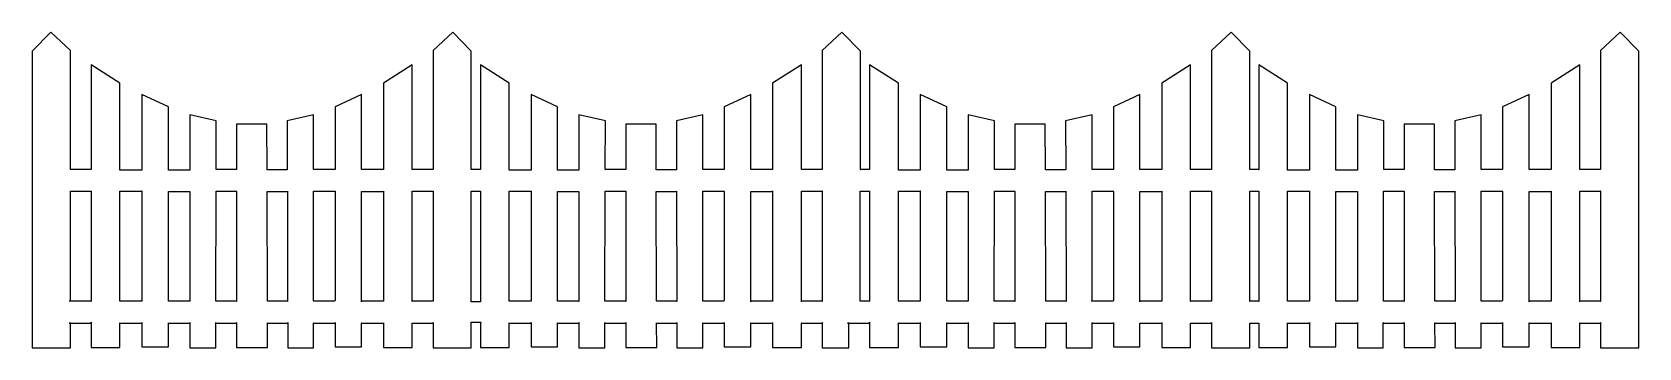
# Model space of a CAD drawing. Header units: centimetres. Extents: x -9.4 to 9.4, y -1.9 to 1.9.
import ezdxf

# ---------------------------------------------------------------- set-up
doc = ezdxf.new("R2010")
doc.units = ezdxf.units.CM
doc.header["$MEASUREMENT"] = 0
doc.layers.add('Camada 1', color=7, linetype='Continuous')

msp = doc.modelspace()

# ---------------------------------------------------------------- linework, layer by layer
at = {"layer": 'Camada 1'}
for points, knots in [([(9.43767, -0.01323), (9.43767, -0.01323), (9.43767, -1.8587), (9.43767, -1.8587), (9.43767, -1.8587), (9.43767, -1.8587), (8.98788, -1.8587), (8.98788, -1.8587), (8.98788, -1.8587), (8.98788, -1.8587), (8.98788, -1.55988), (8.98788, -1.55988), (8.98788, -1.55988), (8.98788, -1.55988), (8.9942, -1.56546), (8.9942, -1.56546), (8.9942, -1.56546), (8.9942, -1.56546), (8.7419, -1.56546), (8.7419, -1.56546), (8.7419, -1.56546), (8.7419, -1.56546), (8.74314, -1.56906), (8.74314, -1.56906), (8.74314, -1.56906), (8.74314, -1.56906), (8.74314, -1.85208), (8.74314, -1.85208), (8.74314, -1.85208), (8.74314, -1.85208), (8.4058, -1.85208), (8.4058, -1.85208), (8.4058, -1.85208), (8.4058, -1.85208), (8.4058, -1.56445), (8.4058, -1.56445), (8.4058, -1.56445), (8.4058, -1.56445), (8.41157, -1.56546), (8.41157, -1.56546), (8.41157, -1.56546), (8.41157, -1.56546), (8.14548, -1.56546), (8.14548, -1.56546), (8.14548, -1.56546), (8.14548, -1.56546), (8.14786, -1.56906), (8.14786, -1.56906), (8.14786, -1.56906), (8.14786, -1.56906), (8.14786, -1.84547), (8.14786, -1.84547), (8.14786, -1.84547), (8.14786, -1.84547), (7.83697, -1.84547), (7.83697, -1.84547), (7.83697, -1.84547), (7.83697, -1.84547), (7.83697, -1.55988), (7.83697, -1.55988), (7.83697, -1.55988), (7.83697, -1.55988), (7.83348, -1.56546), (7.83348, -1.56546), (7.83348, -1.56546), (7.83348, -1.56546), (7.58112, -1.56546), (7.58112, -1.56546), (7.58112, -1.56546), (7.58112, -1.56546), (7.58562, -1.56445), (7.58562, -1.56445), (7.58562, -1.56445), (7.58562, -1.56445), (7.58562, -1.8587), (7.58562, -1.8587), (7.58562, -1.8587), (7.58562, -1.8587), (7.28135, -1.8587), (7.28135, -1.8587), (7.28135, -1.8587), (7.28135, -1.8587), (7.28061, -1.55988), (7.28061, -1.55988), (7.28061, -1.55988), (7.28061, -1.55988), (7.27833, -1.56546), (7.27833, -1.56546), (7.27833, -1.56546), (7.27833, -1.56546), (7.04894, -1.56546), (7.04894, -1.56546), (7.04894, -1.56546), (7.04894, -1.56546), (7.04251, -1.56445), (7.04251, -1.56445), (7.04251, -1.56445), (7.04251, -1.56445), (7.04322, -1.85208), (7.04322, -1.85208), (7.04322, -1.85208), (7.04322, -1.85208), (6.67942, -1.85208), (6.67942, -1.85208), (6.67942, -1.85208), (6.67942, -1.85208), (6.67942, -1.55987), (6.67942, -1.55987), (6.67942, -1.55987), (6.67942, -1.55987), (6.67278, -1.56545), (6.67278, -1.56545), (6.67278, -1.56545), (6.67278, -1.56545), (6.43878, -1.56546), (6.43878, -1.56546), (6.43878, -1.56546), (6.43878, -1.56546), (6.43539, -1.55988), (6.43539, -1.55988), (6.43539, -1.55988), (6.43539, -1.55988), (6.43468, -1.8587), (6.43468, -1.8587), (6.43468, -1.8587), (6.43468, -1.8587), (6.13041, -1.8587), (6.13041, -1.8587), (6.13041, -1.8587), (6.13041, -1.8587), (6.13041, -1.55988), (6.13041, -1.55988), (6.13041, -1.55988), (6.13041, -1.55988), (6.13139, -1.56546), (6.13139, -1.56546), (6.13139, -1.56546), (6.13139, -1.56546), (5.88361, -1.56546), (5.88361, -1.56546), (5.88361, -1.56546), (5.88361, -1.56546), (5.87906, -1.56445), (5.87906, -1.56445), (5.87906, -1.56445), (5.87906, -1.56445), (5.87906, -1.84547), (5.87906, -1.84547), (5.87906, -1.84547), (5.87906, -1.84547), (5.56817, -1.84547), (5.56817, -1.84547), (5.56817, -1.84547), (5.56817, -1.84547), (5.56817, -1.55988), (5.56817, -1.55988), (5.56817, -1.55988), (5.56817, -1.55988), (5.56245, -1.56546), (5.56245, -1.56546), (5.56245, -1.56546), (5.56245, -1.56546), (5.3101, -1.56546), (5.3101, -1.56546), (5.3101, -1.56546), (5.3101, -1.56546), (5.31021, -1.56445), (5.31021, -1.56445), (5.31021, -1.56445), (5.31021, -1.56445), (5.31021, -1.85208), (5.31021, -1.85208), (5.31021, -1.85208), (5.31021, -1.85208), (4.97286, -1.85208), (4.97286, -1.85208), (4.97286, -1.85208), (4.97286, -1.85208), (4.97286, -1.56686), (4.97286, -1.56686), (4.97286, -1.56686), (4.97286, -1.56686), (4.86681, -1.56686), (4.86681, -1.56686), (4.86681, -1.56686), (4.86681, -1.56686), (4.8657, -1.57501), (4.8657, -1.57501), (4.8657, -1.57501), (4.8657, -1.57501), (4.8657, -1.8587), (4.8657, -1.8587), (4.8657, -1.8587), (4.8657, -1.8587), (4.41591, -1.8587), (4.41591, -1.8587), (4.41591, -1.8587), (4.41591, -1.8587), (4.41591, -1.55988), (4.41591, -1.55988), (4.41591, -1.55988), (4.41591, -1.55988), (4.42223, -1.56546), (4.42223, -1.56546), (4.42223, -1.56546), (4.42223, -1.56546), (4.16993, -1.56546), (4.16993, -1.56546), (4.16993, -1.56546), (4.16993, -1.56546), (4.17117, -1.56906), (4.17117, -1.56906), (4.17117, -1.56906), (4.17117, -1.56906), (4.17117, -1.85208), (4.17117, -1.85208), (4.17117, -1.85208), (4.17117, -1.85208), (3.83383, -1.85208), (3.83383, -1.85208), (3.83383, -1.85208), (3.83383, -1.85208), (3.83383, -1.56445), (3.83383, -1.56445), (3.83383, -1.56445), (3.83383, -1.56445), (3.8396, -1.56546), (3.8396, -1.56546), (3.8396, -1.56546), (3.8396, -1.56546), (3.57348, -1.56546), (3.57348, -1.56546), (3.57348, -1.56546), (3.57348, -1.56546), (3.57586, -1.56906), (3.57586, -1.56906), (3.57586, -1.56906), (3.57586, -1.56906), (3.57586, -1.84547), (3.57586, -1.84547), (3.57586, -1.84547), (3.57586, -1.84547), (3.26497, -1.84547), (3.26497, -1.84547), (3.26497, -1.84547), (3.26497, -1.84547), (3.26497, -1.55988), (3.26497, -1.55988), (3.26497, -1.55988), (3.26497, -1.55988), (3.26148, -1.56546), (3.26148, -1.56546), (3.26148, -1.56546), (3.26148, -1.56546), (3.00912, -1.56546), (3.00912, -1.56546), (3.00912, -1.56546), (3.00912, -1.56546), (3.01362, -1.56445), (3.01362, -1.56445), (3.01362, -1.56445), (3.01362, -1.56445), (3.01362, -1.8587), (3.01362, -1.8587), (3.01362, -1.8587), (3.01362, -1.8587), (2.70935, -1.8587), (2.70935, -1.8587), (2.70935, -1.8587), (2.70935, -1.8587), (2.70861, -1.55988), (2.70861, -1.55988), (2.70861, -1.55988), (2.70861, -1.55988), (2.70633, -1.56546), (2.70633, -1.56546), (2.70633, -1.56546), (2.70633, -1.56546), (2.47694, -1.56546), (2.47694, -1.56546), (2.47694, -1.56546), (2.47694, -1.56546), (2.47051, -1.56445), (2.47051, -1.56445), (2.47051, -1.56445), (2.47051, -1.56445), (2.47122, -1.85208), (2.47122, -1.85208), (2.47122, -1.85208), (2.47122, -1.85208), (2.10742, -1.85208), (2.10742, -1.85208), (2.10742, -1.85208), (2.10742, -1.85208), (2.10742, -1.55987), (2.10742, -1.55987), (2.10742, -1.55987), (2.10742, -1.55987), (2.10078, -1.56545), (2.10078, -1.56545), (2.10078, -1.56545), (2.10078, -1.56545), (1.86678, -1.56546), (1.86678, -1.56546), (1.86678, -1.56546), (1.86678, -1.56546), (1.86339, -1.55988), (1.86339, -1.55988), (1.86339, -1.55988), (1.86339, -1.55988), (1.86268, -1.8587), (1.86268, -1.8587), (1.86268, -1.8587), (1.86268, -1.8587), (1.55841, -1.8587), (1.55841, -1.8587), (1.55841, -1.8587), (1.55841, -1.8587), (1.55841, -1.55988), (1.55841, -1.55988), (1.55841, -1.55988), (1.55841, -1.55988), (1.55939, -1.56546), (1.55939, -1.56546), (1.55939, -1.56546), (1.55939, -1.56546), (1.31161, -1.56546), (1.31161, -1.56546), (1.31161, -1.56546), (1.31161, -1.56546), (1.30706, -1.56445), (1.30706, -1.56445), (1.30706, -1.56445), (1.30706, -1.56445), (1.30706, -1.84547), (1.30706, -1.84547), (1.30706, -1.84547), (1.30706, -1.84547), (0.99617, -1.84547), (0.99617, -1.84547), (0.99617, -1.84547), (0.99617, -1.84547), (0.99617, -1.55988), (0.99617, -1.55988), (0.99617, -1.55988), (0.99617, -1.55988), (0.99045, -1.56546), (0.99045, -1.56546), (0.99045, -1.56546), (0.99045, -1.56546), (0.7381, -1.56546), (0.7381, -1.56546), (0.7381, -1.56546), (0.7381, -1.56546), (0.73821, -1.56445), (0.73821, -1.56445), (0.73821, -1.56445), (0.73821, -1.56445), (0.73821, -1.85208), (0.73821, -1.85208), (0.73821, -1.85208), (0.73821, -1.85208), (0.40086, -1.85208), (0.40086, -1.85208), (0.40086, -1.85208), (0.40086, -1.85208), (0.40086, -1.55527), (0.40086, -1.55527), (0.40086, -1.55527), (0.40086, -1.55527), (0.40316, -1.56546), (0.40316, -1.56546), (0.40316, -1.56546), (0.40316, -1.56546), (0.14289, -1.56546), (0.14289, -1.56546), (0.14289, -1.56546), (0.14289, -1.56546), (0.15612, -1.56445), (0.15612, -1.56445), (0.15612, -1.56445), (0.15612, -1.56445), (0.15612, -1.8587), (0.15612, -1.8587), (0.15612, -1.8587), (0.15612, -1.8587), (0.14924, -1.8587), (0.14924, -1.8587), (0.14924, -1.8587), (0.14924, -1.8587), (-0.15609, -1.8587), (-0.15609, -1.8587), (-0.15609, -1.8587), (-0.15609, -1.8587), (-0.15609, -1.55988), (-0.15609, -1.55988), (-0.15609, -1.55988), (-0.15609, -1.55988), (-0.14977, -1.56546), (-0.14977, -1.56546), (-0.14977, -1.56546), (-0.14977, -1.56546), (-0.40207, -1.56546), (-0.40207, -1.56546), (-0.40207, -1.56546), (-0.40207, -1.56546), (-0.40083, -1.56906), (-0.40083, -1.56906), (-0.40083, -1.56906), (-0.40083, -1.56906), (-0.40083, -1.85208), (-0.40083, -1.85208), (-0.40083, -1.85208), (-0.40083, -1.85208), (-0.73817, -1.85208), (-0.73817, -1.85208), (-0.73817, -1.85208), (-0.73817, -1.85208), (-0.73817, -1.56445), (-0.73817, -1.56445), (-0.73817, -1.56445), (-0.73817, -1.56445), (-0.7324, -1.56546), (-0.7324, -1.56546), (-0.7324, -1.56546), (-0.7324, -1.56546), (-0.99852, -1.56546), (-0.99852, -1.56546), (-0.99852, -1.56546), (-0.99852, -1.56546), (-0.99614, -1.56906), (-0.99614, -1.56906), (-0.99614, -1.56906), (-0.99614, -1.56906), (-0.99614, -1.84547), (-0.99614, -1.84547), (-0.99614, -1.84547), (-0.99614, -1.84547), (-1.30703, -1.84547), (-1.30703, -1.84547), (-1.30703, -1.84547), (-1.30703, -1.84547), (-1.30703, -1.55988), (-1.30703, -1.55988), (-1.30703, -1.55988), (-1.30703, -1.55988), (-1.31052, -1.56546), (-1.31052, -1.56546), (-1.31052, -1.56546), (-1.31052, -1.56546), (-1.56288, -1.56546), (-1.56288, -1.56546), (-1.56288, -1.56546), (-1.56288, -1.56546), (-1.55838, -1.56445), (-1.55838, -1.56445), (-1.55838, -1.56445), (-1.55838, -1.56445), (-1.55838, -1.8587), (-1.55838, -1.8587), (-1.55838, -1.8587), (-1.55838, -1.8587), (-1.86265, -1.8587), (-1.86265, -1.8587), (-1.86265, -1.8587), (-1.86265, -1.8587), (-1.86339, -1.55988), (-1.86339, -1.55988), (-1.86339, -1.55988), (-1.86339, -1.55988), (-1.86567, -1.56546), (-1.86567, -1.56546), (-1.86567, -1.56546), (-1.86567, -1.56546), (-2.09506, -1.56546), (-2.09506, -1.56546), (-2.09506, -1.56546), (-2.09506, -1.56546), (-2.10149, -1.56445), (-2.10149, -1.56445), (-2.10149, -1.56445), (-2.10149, -1.56445), (-2.10078, -1.85208), (-2.10078, -1.85208), (-2.10078, -1.85208), (-2.10078, -1.85208), (-2.46458, -1.85208), (-2.46458, -1.85208), (-2.46458, -1.85208), (-2.46458, -1.85208), (-2.46458, -1.55987), (-2.46458, -1.55987), (-2.46458, -1.55987), (-2.46458, -1.55987), (-2.47122, -1.56545), (-2.47122, -1.56545), (-2.47122, -1.56545), (-2.47122, -1.56545), (-2.70522, -1.56546), (-2.70522, -1.56546), (-2.70522, -1.56546), (-2.70522, -1.56546), (-2.70861, -1.55988), (-2.70861, -1.55988), (-2.70861, -1.55988), (-2.70861, -1.55988), (-2.70932, -1.8587), (-2.70932, -1.8587), (-2.70932, -1.8587), (-2.70932, -1.8587), (-3.01359, -1.8587), (-3.01359, -1.8587), (-3.01359, -1.8587), (-3.01359, -1.8587), (-3.01359, -1.55988), (-3.01359, -1.55988), (-3.01359, -1.55988), (-3.01359, -1.55988), (-3.01261, -1.56546), (-3.01261, -1.56546), (-3.01261, -1.56546), (-3.01261, -1.56546), (-3.26039, -1.56546), (-3.26039, -1.56546), (-3.26039, -1.56546), (-3.26039, -1.56546), (-3.26494, -1.56445), (-3.26494, -1.56445), (-3.26494, -1.56445), (-3.26494, -1.56445), (-3.26494, -1.84547), (-3.26494, -1.84547), (-3.26494, -1.84547), (-3.26494, -1.84547), (-3.57583, -1.84547), (-3.57583, -1.84547), (-3.57583, -1.84547), (-3.57583, -1.84547), (-3.57583, -1.55988), (-3.57583, -1.55988), (-3.57583, -1.55988), (-3.57583, -1.55988), (-3.58155, -1.56546), (-3.58155, -1.56546), (-3.58155, -1.56546), (-3.58155, -1.56546), (-3.8339, -1.56546), (-3.8339, -1.56546), (-3.8339, -1.56546), (-3.8339, -1.56546), (-3.83379, -1.56445), (-3.83379, -1.56445), (-3.83379, -1.56445), (-3.83379, -1.56445), (-3.83379, -1.85208), (-3.83379, -1.85208), (-3.83379, -1.85208), (-3.83379, -1.85208), (-4.17114, -1.85208), (-4.17114, -1.85208), (-4.17114, -1.85208), (-4.17114, -1.85208), (-4.17114, -1.55527), (-4.17114, -1.55527), (-4.17114, -1.55527), (-4.17114, -1.55527), (-4.17035, -1.55876), (-4.17035, -1.55876), (-4.17035, -1.55876), (-4.17035, -1.55876), (-4.16882, -1.56545), (-4.16882, -1.56545), (-4.16882, -1.56545), (-4.16882, -1.56545), (-4.16691, -1.55738), (-4.16691, -1.55738), (-4.16691, -1.55738), (-4.16691, -1.55738), (-4.2783, -1.55739), (-4.2783, -1.55739), (-4.2783, -1.55739), (-4.2783, -1.55739), (-4.2783, -1.8587), (-4.2783, -1.8587), (-4.2783, -1.8587), (-4.2783, -1.8587), (-4.72809, -1.8587), (-4.72809, -1.8587), (-4.72809, -1.8587), (-4.72809, -1.8587), (-4.72809, -1.55988), (-4.72809, -1.55988), (-4.72809, -1.55988), (-4.72809, -1.55988), (-4.72177, -1.56546), (-4.72177, -1.56546), (-4.72177, -1.56546), (-4.72177, -1.56546), (-4.97407, -1.56546), (-4.97407, -1.56546), (-4.97407, -1.56546), (-4.97407, -1.56546), (-4.97283, -1.56906), (-4.97283, -1.56906), (-4.97283, -1.56906), (-4.97283, -1.56906), (-4.97283, -1.85208), (-4.97283, -1.85208), (-4.97283, -1.85208), (-4.97283, -1.85208), (-5.31017, -1.85208), (-5.31017, -1.85208), (-5.31017, -1.85208), (-5.31017, -1.85208), (-5.31017, -1.56445), (-5.31017, -1.56445), (-5.31017, -1.56445), (-5.31017, -1.56445), (-5.3044, -1.56546), (-5.3044, -1.56546), (-5.3044, -1.56546), (-5.3044, -1.56546), (-5.57052, -1.56546), (-5.57052, -1.56546), (-5.57052, -1.56546), (-5.57052, -1.56546), (-5.56814, -1.56906), (-5.56814, -1.56906), (-5.56814, -1.56906), (-5.56814, -1.56906), (-5.56814, -1.84547), (-5.56814, -1.84547), (-5.56814, -1.84547), (-5.56814, -1.84547), (-5.87903, -1.84547), (-5.87903, -1.84547), (-5.87903, -1.84547), (-5.87903, -1.84547), (-5.87903, -1.55988), (-5.87903, -1.55988), (-5.87903, -1.55988), (-5.87903, -1.55988), (-5.88252, -1.56546), (-5.88252, -1.56546), (-5.88252, -1.56546), (-5.88252, -1.56546), (-6.13488, -1.56546), (-6.13488, -1.56546), (-6.13488, -1.56546), (-6.13488, -1.56546), (-6.13038, -1.56445), (-6.13038, -1.56445), (-6.13038, -1.56445), (-6.13038, -1.56445), (-6.13038, -1.8587), (-6.13038, -1.8587), (-6.13038, -1.8587), (-6.13038, -1.8587), (-6.43465, -1.8587), (-6.43465, -1.8587), (-6.43465, -1.8587), (-6.43465, -1.8587), (-6.43539, -1.55988), (-6.43539, -1.55988), (-6.43539, -1.55988), (-6.43539, -1.55988), (-6.43767, -1.56546), (-6.43767, -1.56546), (-6.43767, -1.56546), (-6.43767, -1.56546), (-6.66706, -1.56546), (-6.66706, -1.56546), (-6.66706, -1.56546), (-6.66706, -1.56546), (-6.67349, -1.56445), (-6.67349, -1.56445), (-6.67349, -1.56445), (-6.67349, -1.56445), (-6.67275, -1.85208), (-6.67275, -1.85208), (-6.67275, -1.85208), (-6.67275, -1.85208), (-7.03658, -1.85208), (-7.03658, -1.85208), (-7.03658, -1.85208), (-7.03658, -1.85208), (-7.03658, -1.55987), (-7.03658, -1.55987), (-7.03658, -1.55987), (-7.03658, -1.55987), (-7.04322, -1.56545), (-7.04322, -1.56545), (-7.04322, -1.56545), (-7.04322, -1.56545), (-7.27722, -1.56546), (-7.27722, -1.56546), (-7.27722, -1.56546), (-7.27722, -1.56546), (-7.28058, -1.55988), (-7.28058, -1.55988), (-7.28058, -1.55988), (-7.28058, -1.55988), (-7.28132, -1.8587), (-7.28132, -1.8587), (-7.28132, -1.8587), (-7.28132, -1.8587), (-7.58559, -1.8587), (-7.58559, -1.8587), (-7.58559, -1.8587), (-7.58559, -1.8587), (-7.58559, -1.55988), (-7.58559, -1.55988), (-7.58559, -1.55988), (-7.58559, -1.55988), (-7.58461, -1.56546), (-7.58461, -1.56546), (-7.58461, -1.56546), (-7.58461, -1.56546), (-7.83239, -1.56546), (-7.83239, -1.56546), (-7.83239, -1.56546), (-7.83239, -1.56546), (-7.83694, -1.56445), (-7.83694, -1.56445), (-7.83694, -1.56445), (-7.83694, -1.56445), (-7.83694, -1.84547), (-7.83694, -1.84547), (-7.83694, -1.84547), (-7.83694, -1.84547), (-8.14783, -1.84547), (-8.14783, -1.84547), (-8.14783, -1.84547), (-8.14783, -1.84547), (-8.14783, -1.55988), (-8.14783, -1.55988), (-8.14783, -1.55988), (-8.14783, -1.55988), (-8.15355, -1.56546), (-8.15355, -1.56546), (-8.15355, -1.56546), (-8.15355, -1.56546), (-8.4059, -1.56546), (-8.4059, -1.56546), (-8.4059, -1.56546), (-8.4059, -1.56546), (-8.4058, -1.56445), (-8.4058, -1.56445), (-8.4058, -1.56445), (-8.4058, -1.56445), (-8.4058, -1.85208), (-8.4058, -1.85208), (-8.4058, -1.85208), (-8.4058, -1.85208), (-8.74314, -1.85208), (-8.74314, -1.85208), (-8.74314, -1.85208), (-8.74314, -1.85208), (-8.74314, -1.55527), (-8.74314, -1.55527), (-8.74314, -1.55527), (-8.74314, -1.55527), (-8.74084, -1.56546), (-8.74084, -1.56546), (-8.74084, -1.56546), (-8.74084, -1.56546), (-9.00111, -1.56546), (-9.00111, -1.56546), (-9.00111, -1.56546), (-9.00111, -1.56546), (-8.98788, -1.56445), (-8.98788, -1.56445), (-8.98788, -1.56445), (-8.98788, -1.56445), (-8.98788, -1.8587), (-8.98788, -1.8587), (-8.98788, -1.8587), (-8.98788, -1.8587), (-9.43767, -1.8587), (-9.43767, -1.8587), (-9.43767, -1.8587), (-9.43767, -1.8587), (-9.43767, 1.6338), (-9.43767, 1.6338), (-9.43767, 1.6338), (-9.43767, 1.6338), (-9.21939, 1.8587), (-9.21939, 1.8587), (-9.21939, 1.8587), (-9.21939, 1.8587), (-8.98788, 1.64042), (-8.98788, 1.64042), (-8.98788, 1.64042), (-8.98788, 1.64042), (-8.98788, 0.24255), (-8.98788, 0.24255), (-8.98788, 0.24255), (-8.98788, 0.24255), (-8.74314, 0.24254), (-8.74314, 0.24254), (-8.74314, 0.24254), (-8.74314, 0.24254), (-8.74314, 1.47505), (-8.74314, 1.47505), (-8.74314, 1.47505), (-8.74314, 1.47505), (-8.4058, 1.25677), (-8.4058, 1.25677), (-8.4058, 1.25677), (-8.4058, 1.25677), (-8.4058, 0.23371), (-8.4058, 0.23371), (-8.4058, 0.23371), (-8.4058, 0.23371), (-8.14783, 0.23456), (-8.14783, 0.23456), (-8.14783, 0.23456), (-8.14783, 0.23456), (-8.14783, 1.12448), (-8.14783, 1.12448), (-8.14783, 1.12448), (-8.14783, 1.12448), (-7.83694, 0.97896), (-7.83694, 0.97896), (-7.83694, 0.97896), (-7.83694, 0.97896), (-7.83694, 0.23371), (-7.83694, 0.23371), (-7.83694, 0.23371), (-7.83694, 0.23371), (-7.58559, 0.23371), (-7.58559, 0.23371), (-7.58559, 0.23371), (-7.58559, 0.23371), (-7.58559, 0.88635), (-7.58559, 0.88635), (-7.58559, 0.88635), (-7.58559, 0.88635), (-7.2747, 0.81359), (-7.2747, 0.81359), (-7.2747, 0.81359), (-7.2747, 0.81359), (-7.27613, 0.24254), (-7.27613, 0.24254), (-7.27613, 0.24254), (-7.27613, 0.24254), (-7.03658, 0.24254), (-7.03658, 0.24254), (-7.03658, 0.24254), (-7.03658, 0.24254), (-7.03658, 0.77391), (-7.03658, 0.77391), (-7.03658, 0.77391), (-7.03658, 0.77391), (-6.67939, 0.77391), (-6.67939, 0.77391), (-6.67939, 0.77391), (-6.67939, 0.77391), (-6.67807, 0.23805), (-6.67807, 0.23805), (-6.67807, 0.23805), (-6.67807, 0.23805), (-6.43984, 0.23805), (-6.43984, 0.23805), (-6.43984, 0.23805), (-6.43984, 0.23805), (-6.44127, 0.81359), (-6.44127, 0.81359), (-6.44127, 0.81359), (-6.44127, 0.81359), (-6.13038, 0.88635), (-6.13038, 0.88635), (-6.13038, 0.88635), (-6.13038, 0.88635), (-6.13038, 0.24254), (-6.13038, 0.24254), (-6.13038, 0.24254), (-6.13038, 0.24254), (-5.87903, 0.24254), (-5.87903, 0.24254), (-5.87903, 0.24254), (-5.87903, 0.24254), (-5.87903, 0.97896), (-5.87903, 0.97896), (-5.87903, 0.97896), (-5.87903, 0.97896), (-5.56814, 1.12448), (-5.56814, 1.12448), (-5.56814, 1.12448), (-5.56814, 1.12448), (-5.56814, 0.24254), (-5.56814, 0.24254), (-5.56814, 0.24254), (-5.56814, 0.24254), (-5.31017, 0.24254), (-5.31017, 0.24254), (-5.31017, 0.24254), (-5.31017, 0.24254), (-5.31017, 1.25677), (-5.31017, 1.25677), (-5.31017, 1.25677), (-5.31017, 1.25677), (-4.97283, 1.47505), (-4.97283, 1.47505), (-4.97283, 1.47505), (-4.97283, 1.47505), (-4.97283, 0.24254), (-4.97283, 0.24254), (-4.97283, 0.24254), (-4.97283, 0.24254), (-4.72809, 0.24254), (-4.72809, 0.24254), (-4.72809, 0.24254), (-4.72809, 0.24254), (-4.72809, 1.64042), (-4.72809, 1.64042), (-4.72809, 1.64042), (-4.72809, 1.64042), (-4.49658, 1.8587), (-4.49658, 1.8587), (-4.49658, 1.8587), (-4.49658, 1.8587), (-4.2783, 1.6338), (-4.2783, 1.6338), (-4.2783, 1.6338), (-4.2783, 1.6338), (-4.2783, 0.24254), (-4.2783, 0.24254), (-4.2783, 0.24254), (-4.2783, 0.24254), (-4.16852, 0.24254), (-4.16852, 0.24254), (-4.16852, 0.24254), (-4.16852, 0.24254), (-4.17117, 0.24254), (-4.17117, 0.24254), (-4.17117, 0.24254), (-4.17117, 0.24254), (-4.17117, 1.47505), (-4.17117, 1.47505), (-4.17117, 1.47505), (-4.17117, 1.47505), (-3.83383, 1.25677), (-3.83383, 1.25677), (-3.83383, 1.25677), (-3.83383, 1.25677), (-3.83383, 0.23371), (-3.83383, 0.23371), (-3.83383, 0.23371), (-3.83383, 0.23371), (-3.57586, 0.23456), (-3.57586, 0.23456), (-3.57586, 0.23456), (-3.57586, 0.23456), (-3.57586, 1.12448), (-3.57586, 1.12448), (-3.57586, 1.12448), (-3.57586, 1.12448), (-3.26497, 0.97896), (-3.26497, 0.97896), (-3.26497, 0.97896), (-3.26497, 0.97896), (-3.26497, 0.23371), (-3.26497, 0.23371), (-3.26497, 0.23371), (-3.26497, 0.23371), (-3.01362, 0.23371), (-3.01362, 0.23371), (-3.01362, 0.23371), (-3.01362, 0.23371), (-3.01362, 0.88635), (-3.01362, 0.88635), (-3.01362, 0.88635), (-3.01362, 0.88635), (-2.70273, 0.81359), (-2.70273, 0.81359), (-2.70273, 0.81359), (-2.70273, 0.81359), (-2.70416, 0.24254), (-2.70416, 0.24254), (-2.70416, 0.24254), (-2.70416, 0.24254), (-2.46461, 0.24254), (-2.46461, 0.24254), (-2.46461, 0.24254), (-2.46461, 0.24254), (-2.46461, 0.77391), (-2.46461, 0.77391), (-2.46461, 0.77391), (-2.46461, 0.77391), (-2.10742, 0.77391), (-2.10742, 0.77391), (-2.10742, 0.77391), (-2.10742, 0.77391), (-2.1061, 0.23805), (-2.1061, 0.23805), (-2.1061, 0.23805), (-2.1061, 0.23805), (-1.86787, 0.23805), (-1.86787, 0.23805), (-1.86787, 0.23805), (-1.86787, 0.23805), (-1.86927, 0.81359), (-1.86927, 0.81359), (-1.86927, 0.81359), (-1.86927, 0.81359), (-1.55838, 0.88635), (-1.55838, 0.88635), (-1.55838, 0.88635), (-1.55838, 0.88635), (-1.55838, 0.24254), (-1.55838, 0.24254), (-1.55838, 0.24254), (-1.55838, 0.24254), (-1.30703, 0.24254), (-1.30703, 0.24254), (-1.30703, 0.24254), (-1.30703, 0.24254), (-1.30703, 0.97896), (-1.30703, 0.97896), (-1.30703, 0.97896), (-1.30703, 0.97896), (-0.99614, 1.12448), (-0.99614, 1.12448), (-0.99614, 1.12448), (-0.99614, 1.12448), (-0.99614, 0.24254), (-0.99614, 0.24254), (-0.99614, 0.24254), (-0.99614, 0.24254), (-0.73817, 0.24254), (-0.73817, 0.24254), (-0.73817, 0.24254), (-0.73817, 0.24254), (-0.73817, 1.25677), (-0.73817, 1.25677), (-0.73817, 1.25677), (-0.73817, 1.25677), (-0.40083, 1.47505), (-0.40083, 1.47505), (-0.40083, 1.47505), (-0.40083, 1.47505), (-0.40083, 0.24254), (-0.40083, 0.24254), (-0.40083, 0.24254), (-0.40083, 0.24254), (-0.15609, 0.24254), (-0.15609, 0.24254), (-0.15609, 0.24254), (-0.15609, 0.24254), (-0.15609, 1.64042), (-0.15609, 1.64042), (-0.15609, 1.64042), (-0.15609, 1.64042), (0.07542, 1.8587), (0.07542, 1.8587), (0.07542, 1.8587), (0.07542, 1.8587), (0.2937, 1.6338), (0.2937, 1.6338), (0.2937, 1.6338), (0.2937, 1.6338), (0.2937, 0.24254), (0.2937, 0.24254), (0.2937, 0.24254), (0.2937, 0.24254), (0.2915, 0.24254), (0.2915, 0.24254), (0.2915, 0.24254), (0.2915, 0.24254), (0.40088, 0.24254), (0.40088, 0.24254), (0.40088, 0.24254), (0.40088, 0.24254), (0.40088, 1.47505), (0.40088, 1.47505), (0.40088, 1.47505), (0.40088, 1.47505), (0.73822, 1.25677), (0.73822, 1.25677), (0.73822, 1.25677), (0.73822, 1.25677), (0.73822, 0.23371), (0.73822, 0.23371), (0.73822, 0.23371), (0.73822, 0.23371), (0.99619, 0.23456), (0.99619, 0.23456), (0.99619, 0.23456), (0.99619, 0.23456), (0.9962, 1.12448), (0.9962, 1.12448), (0.9962, 1.12448), (0.9962, 1.12448), (1.30709, 0.97896), (1.30709, 0.97896), (1.30709, 0.97896), (1.30709, 0.97896), (1.30709, 0.23371), (1.30709, 0.23371), (1.30709, 0.23371), (1.30709, 0.23371), (1.55844, 0.23371), (1.55844, 0.23371), (1.55844, 0.23371), (1.55844, 0.23371), (1.55844, 0.88635), (1.55844, 0.88635), (1.55844, 0.88635), (1.55844, 0.88635), (1.86933, 0.81359), (1.86933, 0.81359), (1.86933, 0.81359), (1.86933, 0.81359), (1.8679, 0.24254), (1.8679, 0.24254), (1.8679, 0.24254), (1.8679, 0.24254), (2.10745, 0.24254), (2.10745, 0.24254), (2.10745, 0.24254), (2.10745, 0.24254), (2.10745, 0.77391), (2.10745, 0.77391), (2.10745, 0.77391), (2.10745, 0.77391), (2.46463, 0.77391), (2.46463, 0.77391), (2.46463, 0.77391), (2.46463, 0.77391), (2.46595, 0.23805), (2.46595, 0.23805), (2.46595, 0.23805), (2.46595, 0.23805), (2.70419, 0.23805), (2.70419, 0.23805), (2.70419, 0.23805), (2.70419, 0.23805), (2.70273, 0.81359), (2.70273, 0.81359), (2.70273, 0.81359), (2.70273, 0.81359), (3.01362, 0.88635), (3.01362, 0.88635), (3.01362, 0.88635), (3.01362, 0.88635), (3.01362, 0.24254), (3.01362, 0.24254), (3.01362, 0.24254), (3.01362, 0.24254), (3.26497, 0.24254), (3.26497, 0.24254), (3.26497, 0.24254), (3.26497, 0.24254), (3.26497, 0.97896), (3.26497, 0.97896), (3.26497, 0.97896), (3.26497, 0.97896), (3.57586, 1.12448), (3.57586, 1.12448), (3.57586, 1.12448), (3.57586, 1.12448), (3.57586, 0.24254), (3.57586, 0.24254), (3.57586, 0.24254), (3.57586, 0.24254), (3.83383, 0.24254), (3.83383, 0.24254), (3.83383, 0.24254), (3.83383, 0.24254), (3.83383, 1.25677), (3.83383, 1.25677), (3.83383, 1.25677), (3.83383, 1.25677), (4.17117, 1.47505), (4.17117, 1.47505), (4.17117, 1.47505), (4.17117, 1.47505), (4.17117, 0.24254), (4.17117, 0.24254), (4.17117, 0.24254), (4.17117, 0.24254), (4.41591, 0.24254), (4.41591, 0.24254), (4.41591, 0.24254), (4.41591, 0.24254), (4.41591, 1.64042), (4.41591, 1.64042), (4.41591, 1.64042), (4.41591, 1.64042), (4.64742, 1.8587), (4.64742, 1.8587), (4.64742, 1.8587), (4.64742, 1.8587), (4.8657, 1.6338), (4.8657, 1.6338), (4.8657, 1.6338), (4.8657, 1.6338), (4.8657, 0.24254), (4.8657, 0.24254), (4.8657, 0.24254), (4.8657, 0.24254), (4.97548, 0.24254), (4.97548, 0.24254), (4.97548, 0.24254), (4.97548, 0.24254), (4.97283, 0.24254), (4.97283, 0.24254), (4.97283, 0.24254), (4.97283, 0.24254), (4.97283, 1.47505), (4.97283, 1.47505), (4.97283, 1.47505), (4.97283, 1.47505), (5.31017, 1.25677), (5.31017, 1.25677), (5.31017, 1.25677), (5.31017, 1.25677), (5.31017, 0.23371), (5.31017, 0.23371), (5.31017, 0.23371), (5.31017, 0.23371), (5.56814, 0.23456), (5.56814, 0.23456), (5.56814, 0.23456), (5.56814, 0.23456), (5.56814, 1.12448), (5.56814, 1.12448), (5.56814, 1.12448), (5.56814, 1.12448), (5.87903, 0.97896), (5.87903, 0.97896), (5.87903, 0.97896), (5.87903, 0.97896), (5.87903, 0.23371), (5.87903, 0.23371), (5.87903, 0.23371), (5.87903, 0.23371), (6.13038, 0.23371), (6.13038, 0.23371), (6.13038, 0.23371), (6.13038, 0.23371), (6.13038, 0.88635), (6.13038, 0.88635), (6.13038, 0.88635), (6.13038, 0.88635), (6.44127, 0.81359), (6.44127, 0.81359), (6.44127, 0.81359), (6.44127, 0.81359), (6.43984, 0.24254), (6.43984, 0.24254), (6.43984, 0.24254), (6.43984, 0.24254), (6.67939, 0.24254), (6.67939, 0.24254), (6.67939, 0.24254), (6.67939, 0.24254), (6.67939, 0.77391), (6.67939, 0.77391), (6.67939, 0.77391), (6.67939, 0.77391), (7.03658, 0.77391), (7.03658, 0.77391), (7.03658, 0.77391), (7.03658, 0.77391), (7.0379, 0.23805), (7.0379, 0.23805), (7.0379, 0.23805), (7.0379, 0.23805), (7.27613, 0.23805), (7.27613, 0.23805), (7.27613, 0.23805), (7.27613, 0.23805), (7.27471, 0.81359), (7.27471, 0.81359), (7.27471, 0.81359), (7.27471, 0.81359), (7.5856, 0.88635), (7.5856, 0.88635), (7.5856, 0.88635), (7.5856, 0.88635), (7.5856, 0.24254), (7.5856, 0.24254), (7.5856, 0.24254), (7.5856, 0.24254), (7.83695, 0.24254), (7.83695, 0.24254), (7.83695, 0.24254), (7.83695, 0.24254), (7.83695, 0.97896), (7.83695, 0.97896), (7.83695, 0.97896), (7.83695, 0.97896), (8.14784, 1.12448), (8.14784, 1.12448), (8.14784, 1.12448), (8.14784, 1.12448), (8.14784, 0.24254), (8.14784, 0.24254), (8.14784, 0.24254), (8.14784, 0.24254), (8.40581, 0.24254), (8.40581, 0.24254), (8.40581, 0.24254), (8.40581, 0.24254), (8.4058, 1.25677), (8.4058, 1.25677), (8.4058, 1.25677), (8.4058, 1.25677), (8.74314, 1.47505), (8.74314, 1.47505), (8.74314, 1.47505), (8.74314, 1.47505), (8.74314, 0.24254), (8.74314, 0.24254), (8.74314, 0.24254), (8.74314, 0.24254), (8.98788, 0.24254), (8.98788, 0.24254), (8.98788, 0.24254), (8.98788, 0.24254), (8.98788, 1.64042), (8.98788, 1.64042), (8.98788, 1.64042), (8.98788, 1.64042), (9.21939, 1.8587), (9.21939, 1.8587), (9.21939, 1.8587), (9.21939, 1.8587), (9.43767, 1.6338), (9.43767, 1.6338), (9.43767, 1.6338), (9.43767, 1.6338), (9.43767, 0.24254), (9.43767, 0.24254), (9.43767, 0.24254), (9.43767, 0.24254), (9.43767, -0.01323), (9.43767, -0.01323)], [0, 0, 0, 0, 0.00297619, 0.00297619, 0.00297619, 0.00297619, 0.00595238, 0.00595238, 0.00595238, 0.00595238, 0.00892857, 0.00892857, 0.00892857, 0.00892857, 0.01190476, 0.01190476, 0.01190476, 0.01190476, 0.01488095, 0.01488095, 0.01488095, 0.01488095, 0.01785714, 0.01785714, 0.01785714, 0.01785714, 0.02083333, 0.02083333, 0.02083333, 0.02083333, 0.02380952, 0.02380952, 0.02380952, 0.02380952, 0.02678571, 0.02678571, 0.02678571, 0.02678571, 0.0297619, 0.0297619, 0.0297619, 0.0297619, 0.0327381, 0.0327381, 0.0327381, 0.0327381, 0.03571429, 0.03571429, 0.03571429, 0.03571429, 0.03869048, 0.03869048, 0.03869048, 0.03869048, 0.04166667, 0.04166667, 0.04166667, 0.04166667, 0.04464286, 0.04464286, 0.04464286, 0.04464286, 0.04761905, 0.04761905, 0.04761905, 0.04761905, 0.05059524, 0.05059524, 0.05059524, 0.05059524, 0.05357143, 0.05357143, 0.05357143, 0.05357143, 0.05654762, 0.05654762, 0.05654762, 0.05654762, 0.05952381, 0.05952381, 0.05952381, 0.05952381, 0.0625, 0.0625, 0.0625, 0.0625, 0.06547619, 0.06547619, 0.06547619, 0.06547619, 0.06845238, 0.06845238, 0.06845238, 0.06845238, 0.07142857, 0.07142857, 0.07142857, 0.07142857, 0.07440476, 0.07440476, 0.07440476, 0.07440476, 0.07738095, 0.07738095, 0.07738095, 0.07738095, 0.08035714, 0.08035714, 0.08035714, 0.08035714, 0.08333333, 0.08333333, 0.08333333, 0.08333333, 0.08630952, 0.08630952, 0.08630952, 0.08630952, 0.08928571, 0.08928571, 0.08928571, 0.08928571, 0.0922619, 0.0922619, 0.0922619, 0.0922619, 0.0952381, 0.0952381, 0.0952381, 0.0952381, 0.09821429, 0.09821429, 0.09821429, 0.09821429, 0.10119048, 0.10119048, 0.10119048, 0.10119048, 0.10416667, 0.10416667, 0.10416667, 0.10416667, 0.10714286, 0.10714286, 0.10714286, 0.10714286, 0.11011905, 0.11011905, 0.11011905, 0.11011905, 0.11309524, 0.11309524, 0.11309524, 0.11309524, 0.11607143, 0.11607143, 0.11607143, 0.11607143, 0.11904762, 0.11904762, 0.11904762, 0.11904762, 0.12202381, 0.12202381, 0.12202381, 0.12202381, 0.125, 0.125, 0.125, 0.125, 0.12797619, 0.12797619, 0.12797619, 0.12797619, 0.13095238, 0.13095238, 0.13095238, 0.13095238, 0.13392857, 0.13392857, 0.13392857, 0.13392857, 0.13690476, 0.13690476, 0.13690476, 0.13690476, 0.13988095, 0.13988095, 0.13988095, 0.13988095, 0.14285714, 0.14285714, 0.14285714, 0.14285714, 0.14583333, 0.14583333, 0.14583333, 0.14583333, 0.14880952, 0.14880952, 0.14880952, 0.14880952, 0.15178571, 0.15178571, 0.15178571, 0.15178571, 0.1547619, 0.1547619, 0.1547619, 0.1547619, 0.1577381, 0.1577381, 0.1577381, 0.1577381, 0.16071429, 0.16071429, 0.16071429, 0.16071429, 0.16369048, 0.16369048, 0.16369048, 0.16369048, 0.16666667, 0.16666667, 0.16666667, 0.16666667, 0.16964286, 0.16964286, 0.16964286, 0.16964286, 0.17261905, 0.17261905, 0.17261905, 0.17261905, 0.17559524, 0.17559524, 0.17559524, 0.17559524, 0.17857143, 0.17857143, 0.17857143, 0.17857143, 0.18154762, 0.18154762, 0.18154762, 0.18154762, 0.18452381, 0.18452381, 0.18452381, 0.18452381, 0.1875, 0.1875, 0.1875, 0.1875, 0.19047619, 0.19047619, 0.19047619, 0.19047619, 0.19345238, 0.19345238, 0.19345238, 0.19345238, 0.19642857, 0.19642857, 0.19642857, 0.19642857, 0.19940476, 0.19940476, 0.19940476, 0.19940476, 0.20238095, 0.20238095, 0.20238095, 0.20238095, 0.20535714, 0.20535714, 0.20535714, 0.20535714, 0.20833333, 0.20833333, 0.20833333, 0.20833333, 0.21130952, 0.21130952, 0.21130952, 0.21130952, 0.21428571, 0.21428571, 0.21428571, 0.21428571, 0.2172619, 0.2172619, 0.2172619, 0.2172619, 0.2202381, 0.2202381, 0.2202381, 0.2202381, 0.22321429, 0.22321429, 0.22321429, 0.22321429, 0.22619048, 0.22619048, 0.22619048, 0.22619048, 0.22916667, 0.22916667, 0.22916667, 0.22916667, 0.23214286, 0.23214286, 0.23214286, 0.23214286, 0.23511905, 0.23511905, 0.23511905, 0.23511905, 0.23809524, 0.23809524, 0.23809524, 0.23809524, 0.24107143, 0.24107143, 0.24107143, 0.24107143, 0.24404762, 0.24404762, 0.24404762, 0.24404762, 0.24702381, 0.24702381, 0.24702381, 0.24702381, 0.25, 0.25, 0.25, 0.25, 0.25297619, 0.25297619, 0.25297619, 0.25297619, 0.25595238, 0.25595238, 0.25595238, 0.25595238, 0.25892857, 0.25892857, 0.25892857, 0.25892857, 0.26190476, 0.26190476, 0.26190476, 0.26190476, 0.26488095, 0.26488095, 0.26488095, 0.26488095, 0.26785714, 0.26785714, 0.26785714, 0.26785714, 0.27083333, 0.27083333, 0.27083333, 0.27083333, 0.27380952, 0.27380952, 0.27380952, 0.27380952, 0.27678571, 0.27678571, 0.27678571, 0.27678571, 0.2797619, 0.2797619, 0.2797619, 0.2797619, 0.2827381, 0.2827381, 0.2827381, 0.2827381, 0.28571429, 0.28571429, 0.28571429, 0.28571429, 0.28869048, 0.28869048, 0.28869048, 0.28869048, 0.29166667, 0.29166667, 0.29166667, 0.29166667, 0.29464286, 0.29464286, 0.29464286, 0.29464286, 0.29761905, 0.29761905, 0.29761905, 0.29761905, 0.30059524, 0.30059524, 0.30059524, 0.30059524, 0.30357143, 0.30357143, 0.30357143, 0.30357143, 0.30654762, 0.30654762, 0.30654762, 0.30654762, 0.30952381, 0.30952381, 0.30952381, 0.30952381, 0.3125, 0.3125, 0.3125, 0.3125, 0.31547619, 0.31547619, 0.31547619, 0.31547619, 0.31845238, 0.31845238, 0.31845238, 0.31845238, 0.32142857, 0.32142857, 0.32142857, 0.32142857, 0.32440476, 0.32440476, 0.32440476, 0.32440476, 0.32738095, 0.32738095, 0.32738095, 0.32738095, 0.33035714, 0.33035714, 0.33035714, 0.33035714, 0.33333333, 0.33333333, 0.33333333, 0.33333333, 0.33630952, 0.33630952, 0.33630952, 0.33630952, 0.33928571, 0.33928571, 0.33928571, 0.33928571, 0.3422619, 0.3422619, 0.3422619, 0.3422619, 0.3452381, 0.3452381, 0.3452381, 0.3452381, 0.34821429, 0.34821429, 0.34821429, 0.34821429, 0.35119048, 0.35119048, 0.35119048, 0.35119048, 0.35416667, 0.35416667, 0.35416667, 0.35416667, 0.35714286, 0.35714286, 0.35714286, 0.35714286, 0.36011905, 0.36011905, 0.36011905, 0.36011905, 0.36309524, 0.36309524, 0.36309524, 0.36309524, 0.36607143, 0.36607143, 0.36607143, 0.36607143, 0.36904762, 0.36904762, 0.36904762, 0.36904762, 0.37202381, 0.37202381, 0.37202381, 0.37202381, 0.375, 0.375, 0.375, 0.375, 0.37797619, 0.37797619, 0.37797619, 0.37797619, 0.38095238, 0.38095238, 0.38095238, 0.38095238, 0.38392857, 0.38392857, 0.38392857, 0.38392857, 0.38690476, 0.38690476, 0.38690476, 0.38690476, 0.38988095, 0.38988095, 0.38988095, 0.38988095, 0.39285714, 0.39285714, 0.39285714, 0.39285714, 0.39583333, 0.39583333, 0.39583333, 0.39583333, 0.39880952, 0.39880952, 0.39880952, 0.39880952, 0.40178571, 0.40178571, 0.40178571, 0.40178571, 0.4047619, 0.4047619, 0.4047619, 0.4047619, 0.4077381, 0.4077381, 0.4077381, 0.4077381, 0.41071429, 0.41071429, 0.41071429, 0.41071429, 0.41369048, 0.41369048, 0.41369048, 0.41369048, 0.41666667, 0.41666667, 0.41666667, 0.41666667, 0.41964286, 0.41964286, 0.41964286, 0.41964286, 0.42261905, 0.42261905, 0.42261905, 0.42261905, 0.42559524, 0.42559524, 0.42559524, 0.42559524, 0.42857143, 0.42857143, 0.42857143, 0.42857143, 0.43154762, 0.43154762, 0.43154762, 0.43154762, 0.43452381, 0.43452381, 0.43452381, 0.43452381, 0.4375, 0.4375, 0.4375, 0.4375, 0.44047619, 0.44047619, 0.44047619, 0.44047619, 0.44345238, 0.44345238, 0.44345238, 0.44345238, 0.44642857, 0.44642857, 0.44642857, 0.44642857, 0.44940476, 0.44940476, 0.44940476, 0.44940476, 0.45238095, 0.45238095, 0.45238095, 0.45238095, 0.45535714, 0.45535714, 0.45535714, 0.45535714, 0.45833333, 0.45833333, 0.45833333, 0.45833333, 0.46130952, 0.46130952, 0.46130952, 0.46130952, 0.46428571, 0.46428571, 0.46428571, 0.46428571, 0.4672619, 0.4672619, 0.4672619, 0.4672619, 0.4702381, 0.4702381, 0.4702381, 0.4702381, 0.47321429, 0.47321429, 0.47321429, 0.47321429, 0.47619048, 0.47619048, 0.47619048, 0.47619048, 0.47916667, 0.47916667, 0.47916667, 0.47916667, 0.48214286, 0.48214286, 0.48214286, 0.48214286, 0.48511905, 0.48511905, 0.48511905, 0.48511905, 0.48809524, 0.48809524, 0.48809524, 0.48809524, 0.49107143, 0.49107143, 0.49107143, 0.49107143, 0.49404762, 0.49404762, 0.49404762, 0.49404762, 0.49702381, 0.49702381, 0.49702381, 0.49702381, 0.5, 0.5, 0.5, 0.5, 0.50297619, 0.50297619, 0.50297619, 0.50297619, 0.50595238, 0.50595238, 0.50595238, 0.50595238, 0.50892857, 0.50892857, 0.50892857, 0.50892857, 0.51190476, 0.51190476, 0.51190476, 0.51190476, 0.51488095, 0.51488095, 0.51488095, 0.51488095, 0.51785714, 0.51785714, 0.51785714, 0.51785714, 0.52083333, 0.52083333, 0.52083333, 0.52083333, 0.52380952, 0.52380952, 0.52380952, 0.52380952, 0.52678571, 0.52678571, 0.52678571, 0.52678571, 0.5297619, 0.5297619, 0.5297619, 0.5297619, 0.5327381, 0.5327381, 0.5327381, 0.5327381, 0.53571429, 0.53571429, 0.53571429, 0.53571429, 0.53869048, 0.53869048, 0.53869048, 0.53869048, 0.54166667, 0.54166667, 0.54166667, 0.54166667, 0.54464286, 0.54464286, 0.54464286, 0.54464286, 0.54761905, 0.54761905, 0.54761905, 0.54761905, 0.55059524, 0.55059524, 0.55059524, 0.55059524, 0.55357143, 0.55357143, 0.55357143, 0.55357143, 0.55654762, 0.55654762, 0.55654762, 0.55654762, 0.55952381, 0.55952381, 0.55952381, 0.55952381, 0.5625, 0.5625, 0.5625, 0.5625, 0.56547619, 0.56547619, 0.56547619, 0.56547619, 0.56845238, 0.56845238, 0.56845238, 0.56845238, 0.57142857, 0.57142857, 0.57142857, 0.57142857, 0.57440476, 0.57440476, 0.57440476, 0.57440476, 0.57738095, 0.57738095, 0.57738095, 0.57738095, 0.58035714, 0.58035714, 0.58035714, 0.58035714, 0.58333333, 0.58333333, 0.58333333, 0.58333333, 0.58630952, 0.58630952, 0.58630952, 0.58630952, 0.58928571, 0.58928571, 0.58928571, 0.58928571, 0.5922619, 0.5922619, 0.5922619, 0.5922619, 0.5952381, 0.5952381, 0.5952381, 0.5952381, 0.59821429, 0.59821429, 0.59821429, 0.59821429, 0.60119048, 0.60119048, 0.60119048, 0.60119048, 0.60416667, 0.60416667, 0.60416667, 0.60416667, 0.60714286, 0.60714286, 0.60714286, 0.60714286, 0.61011905, 0.61011905, 0.61011905, 0.61011905, 0.61309524, 0.61309524, 0.61309524, 0.61309524, 0.61607143, 0.61607143, 0.61607143, 0.61607143, 0.61904762, 0.61904762, 0.61904762, 0.61904762, 0.62202381, 0.62202381, 0.62202381, 0.62202381, 0.625, 0.625, 0.625, 0.625, 0.62797619, 0.62797619, 0.62797619, 0.62797619, 0.63095238, 0.63095238, 0.63095238, 0.63095238, 0.63392857, 0.63392857, 0.63392857, 0.63392857, 0.63690476, 0.63690476, 0.63690476, 0.63690476, 0.63988095, 0.63988095, 0.63988095, 0.63988095, 0.64285714, 0.64285714, 0.64285714, 0.64285714, 0.64583333, 0.64583333, 0.64583333, 0.64583333, 0.64880952, 0.64880952, 0.64880952, 0.64880952, 0.65178571, 0.65178571, 0.65178571, 0.65178571, 0.6547619, 0.6547619, 0.6547619, 0.6547619, 0.6577381, 0.6577381, 0.6577381, 0.6577381, 0.66071429, 0.66071429, 0.66071429, 0.66071429, 0.66369048, 0.66369048, 0.66369048, 0.66369048, 0.66666667, 0.66666667, 0.66666667, 0.66666667, 0.66964286, 0.66964286, 0.66964286, 0.66964286, 0.67261905, 0.67261905, 0.67261905, 0.67261905, 0.67559524, 0.67559524, 0.67559524, 0.67559524, 0.67857143, 0.67857143, 0.67857143, 0.67857143, 0.68154762, 0.68154762, 0.68154762, 0.68154762, 0.68452381, 0.68452381, 0.68452381, 0.68452381, 0.6875, 0.6875, 0.6875, 0.6875, 0.69047619, 0.69047619, 0.69047619, 0.69047619, 0.69345238, 0.69345238, 0.69345238, 0.69345238, 0.69642857, 0.69642857, 0.69642857, 0.69642857, 0.69940476, 0.69940476, 0.69940476, 0.69940476, 0.70238095, 0.70238095, 0.70238095, 0.70238095, 0.70535714, 0.70535714, 0.70535714, 0.70535714, 0.70833333, 0.70833333, 0.70833333, 0.70833333, 0.71130952, 0.71130952, 0.71130952, 0.71130952, 0.71428571, 0.71428571, 0.71428571, 0.71428571, 0.7172619, 0.7172619, 0.7172619, 0.7172619, 0.7202381, 0.7202381, 0.7202381, 0.7202381, 0.72321429, 0.72321429, 0.72321429, 0.72321429, 0.72619048, 0.72619048, 0.72619048, 0.72619048, 0.72916667, 0.72916667, 0.72916667, 0.72916667, 0.73214286, 0.73214286, 0.73214286, 0.73214286, 0.73511905, 0.73511905, 0.73511905, 0.73511905, 0.73809524, 0.73809524, 0.73809524, 0.73809524, 0.74107143, 0.74107143, 0.74107143, 0.74107143, 0.74404762, 0.74404762, 0.74404762, 0.74404762, 0.74702381, 0.74702381, 0.74702381, 0.74702381, 0.75, 0.75, 0.75, 0.75, 0.75297619, 0.75297619, 0.75297619, 0.75297619, 0.75595238, 0.75595238, 0.75595238, 0.75595238, 0.75892857, 0.75892857, 0.75892857, 0.75892857, 0.76190476, 0.76190476, 0.76190476, 0.76190476, 0.76488095, 0.76488095, 0.76488095, 0.76488095, 0.76785714, 0.76785714, 0.76785714, 0.76785714, 0.77083333, 0.77083333, 0.77083333, 0.77083333, 0.77380952, 0.77380952, 0.77380952, 0.77380952, 0.77678571, 0.77678571, 0.77678571, 0.77678571, 0.7797619, 0.7797619, 0.7797619, 0.7797619, 0.7827381, 0.7827381, 0.7827381, 0.7827381, 0.78571429, 0.78571429, 0.78571429, 0.78571429, 0.78869048, 0.78869048, 0.78869048, 0.78869048, 0.79166667, 0.79166667, 0.79166667, 0.79166667, 0.79464286, 0.79464286, 0.79464286, 0.79464286, 0.79761905, 0.79761905, 0.79761905, 0.79761905, 0.80059524, 0.80059524, 0.80059524, 0.80059524, 0.80357143, 0.80357143, 0.80357143, 0.80357143, 0.80654762, 0.80654762, 0.80654762, 0.80654762, 0.80952381, 0.80952381, 0.80952381, 0.80952381, 0.8125, 0.8125, 0.8125, 0.8125, 0.81547619, 0.81547619, 0.81547619, 0.81547619, 0.81845238, 0.81845238, 0.81845238, 0.81845238, 0.82142857, 0.82142857, 0.82142857, 0.82142857, 0.82440476, 0.82440476, 0.82440476, 0.82440476, 0.82738095, 0.82738095, 0.82738095, 0.82738095, 0.83035714, 0.83035714, 0.83035714, 0.83035714, 0.83333333, 0.83333333, 0.83333333, 0.83333333, 0.83630952, 0.83630952, 0.83630952, 0.83630952, 0.83928571, 0.83928571, 0.83928571, 0.83928571, 0.8422619, 0.8422619, 0.8422619, 0.8422619, 0.8452381, 0.8452381, 0.8452381, 0.8452381, 0.84821429, 0.84821429, 0.84821429, 0.84821429, 0.85119048, 0.85119048, 0.85119048, 0.85119048, 0.85416667, 0.85416667, 0.85416667, 0.85416667, 0.85714286, 0.85714286, 0.85714286, 0.85714286, 0.86011905, 0.86011905, 0.86011905, 0.86011905, 0.86309524, 0.86309524, 0.86309524, 0.86309524, 0.86607143, 0.86607143, 0.86607143, 0.86607143, 0.86904762, 0.86904762, 0.86904762, 0.86904762, 0.87202381, 0.87202381, 0.87202381, 0.87202381, 0.875, 0.875, 0.875, 0.875, 0.87797619, 0.87797619, 0.87797619, 0.87797619, 0.88095238, 0.88095238, 0.88095238, 0.88095238, 0.88392857, 0.88392857, 0.88392857, 0.88392857, 0.88690476, 0.88690476, 0.88690476, 0.88690476, 0.88988095, 0.88988095, 0.88988095, 0.88988095, 0.89285714, 0.89285714, 0.89285714, 0.89285714, 0.89583333, 0.89583333, 0.89583333, 0.89583333, 0.89880952, 0.89880952, 0.89880952, 0.89880952, 0.90178571, 0.90178571, 0.90178571, 0.90178571, 0.9047619, 0.9047619, 0.9047619, 0.9047619, 0.9077381, 0.9077381, 0.9077381, 0.9077381, 0.91071429, 0.91071429, 0.91071429, 0.91071429, 0.91369048, 0.91369048, 0.91369048, 0.91369048, 0.91666667, 0.91666667, 0.91666667, 0.91666667, 0.91964286, 0.91964286, 0.91964286, 0.91964286, 0.92261905, 0.92261905, 0.92261905, 0.92261905, 0.92559524, 0.92559524, 0.92559524, 0.92559524, 0.92857143, 0.92857143, 0.92857143, 0.92857143, 0.93154762, 0.93154762, 0.93154762, 0.93154762, 0.93452381, 0.93452381, 0.93452381, 0.93452381, 0.9375, 0.9375, 0.9375, 0.9375, 0.94047619, 0.94047619, 0.94047619, 0.94047619, 0.94345238, 0.94345238, 0.94345238, 0.94345238, 0.94642857, 0.94642857, 0.94642857, 0.94642857, 0.94940476, 0.94940476, 0.94940476, 0.94940476, 0.95238095, 0.95238095, 0.95238095, 0.95238095, 0.95535714, 0.95535714, 0.95535714, 0.95535714, 0.95833333, 0.95833333, 0.95833333, 0.95833333, 0.96130952, 0.96130952, 0.96130952, 0.96130952, 0.96428571, 0.96428571, 0.96428571, 0.96428571, 0.9672619, 0.9672619, 0.9672619, 0.9672619, 0.9702381, 0.9702381, 0.9702381, 0.9702381, 0.97321429, 0.97321429, 0.97321429, 0.97321429, 0.97619048, 0.97619048, 0.97619048, 0.97619048, 0.97916667, 0.97916667, 0.97916667, 0.97916667, 0.98214286, 0.98214286, 0.98214286, 0.98214286, 0.98511905, 0.98511905, 0.98511905, 0.98511905, 0.98809524, 0.98809524, 0.98809524, 0.98809524, 0.99107143, 0.99107143, 0.99107143, 0.99107143, 0.99404762, 0.99404762, 0.99404762, 0.99404762, 1, 1, 1, 1]), ([(-8.74314, -1.31212), (-8.74314, -1.31212), (-8.74314, -0.01556), (-8.74314, -0.01556), (-8.74314, -0.01556), (-8.74314, -0.01556), (-8.74306, -0.01326), (-8.74306, -0.01326), (-8.74306, -0.01326), (-8.74306, -0.01326), (-8.98788, -0.01326), (-8.98788, -0.01326), (-8.98788, -0.01326), (-8.98788, -0.01326), (-8.98788, -1.30297), (-8.98788, -1.30297), (-8.98788, -1.30297), (-8.98788, -1.30297), (-9.00111, -1.30972), (-9.00111, -1.30972), (-9.00111, -1.30972), (-9.00111, -1.30972), (-8.74542, -1.30971), (-8.74542, -1.30971), (-8.74542, -1.30971), (-8.74542, -1.30971), (-8.74314, -1.31212), (-8.74314, -1.31212)], [0, 0, 0, 0, 0.125, 0.125, 0.125, 0.125, 0.25, 0.25, 0.25, 0.25, 0.375, 0.375, 0.375, 0.375, 0.5, 0.5, 0.5, 0.5, 0.625, 0.625, 0.625, 0.625, 0.75, 0.75, 0.75, 0.75, 1, 1, 1, 1]), ([(-8.14783, -1.30752), (-8.14783, -1.30752), (-8.14783, -0.01556), (-8.14783, -0.01556), (-8.14783, -0.01556), (-8.14783, -0.01556), (-8.14672, -0.01323), (-8.14672, -0.01323), (-8.14672, -0.01323), (-8.14672, -0.01323), (-8.4058, -0.01323), (-8.4058, -0.01323), (-8.4058, -0.01323), (-8.4058, -0.01323), (-8.4058, -1.30294), (-8.4058, -1.30294), (-8.4058, -1.30294), (-8.4058, -1.30294), (-8.40591, -1.30969), (-8.40591, -1.30969), (-8.40591, -1.30969), (-8.40591, -1.30969), (-8.14897, -1.30969), (-8.14897, -1.30969), (-8.14897, -1.30969), (-8.14897, -1.30969), (-8.14783, -1.30752), (-8.14783, -1.30752)], [0, 0, 0, 0, 0.125, 0.125, 0.125, 0.125, 0.25, 0.25, 0.25, 0.25, 0.375, 0.375, 0.375, 0.375, 0.5, 0.5, 0.5, 0.5, 0.625, 0.625, 0.625, 0.625, 0.75, 0.75, 0.75, 0.75, 1, 1, 1, 1]), ([(-7.58559, -1.30752), (-7.58559, -1.30752), (-7.58559, -0.01807), (-7.58559, -0.01807), (-7.58559, -0.01807), (-7.58559, -0.01807), (-7.58535, -0.01683), (-7.58535, -0.01683), (-7.58535, -0.01683), (-7.58535, -0.01683), (-7.83694, -0.01683), (-7.83694, -0.01683), (-7.83694, -0.01683), (-7.83694, -0.01683), (-7.83694, -1.30294), (-7.83694, -1.30294), (-7.83694, -1.30294), (-7.83694, -1.30294), (-7.83697, -1.30969), (-7.83697, -1.30969), (-7.83697, -1.30969), (-7.83697, -1.30969), (-7.58459, -1.30969), (-7.58459, -1.30969), (-7.58459, -1.30969), (-7.58459, -1.30969), (-7.58559, -1.30752), (-7.58559, -1.30752)], [0, 0, 0, 0, 0.125, 0.125, 0.125, 0.125, 0.25, 0.25, 0.25, 0.25, 0.375, 0.375, 0.375, 0.375, 0.5, 0.5, 0.5, 0.5, 0.625, 0.625, 0.625, 0.625, 0.75, 0.75, 0.75, 0.75, 1, 1, 1, 1]), ([(-7.03658, -1.31212), (-7.03658, -1.31212), (-7.03658, -0.01683), (-7.03658, -0.01683), (-7.03658, -0.01683), (-7.03658, -0.01683), (-7.03465, -0.01426), (-7.03465, -0.01426), (-7.03465, -0.01426), (-7.03465, -0.01426), (-7.27677, -0.01426), (-7.27677, -0.01426), (-7.27677, -0.01426), (-7.27677, -0.01426), (-7.27995, -1.30749), (-7.27995, -1.30749), (-7.27995, -1.30749), (-7.27995, -1.30749), (-7.2772, -1.30966), (-7.2772, -1.30966), (-7.2772, -1.30966), (-7.2772, -1.30966), (-7.04322, -1.30966), (-7.04322, -1.30966), (-7.04322, -1.30966), (-7.04322, -1.30966), (-7.03658, -1.31212), (-7.03658, -1.31212)], [0, 0, 0, 0, 0.125, 0.125, 0.125, 0.125, 0.25, 0.25, 0.25, 0.25, 0.375, 0.375, 0.375, 0.375, 0.5, 0.5, 0.5, 0.5, 0.625, 0.625, 0.625, 0.625, 0.75, 0.75, 0.75, 0.75, 1, 1, 1, 1]), ([(-6.436, -1.31212), (-6.436, -1.31212), (-6.4392, -0.01323), (-6.4392, -0.01323), (-6.4392, -0.01323), (-6.4392, -0.01323), (-6.43637, -0.01812), (-6.43637, -0.01812), (-6.43637, -0.01812), (-6.43637, -0.01812), (-6.67746, -0.01812), (-6.67746, -0.01812), (-6.67746, -0.01812), (-6.67746, -0.01812), (-6.67418, -1.30296), (-6.67418, -1.30296), (-6.67418, -1.30296), (-6.67418, -1.30296), (-6.67159, -1.30971), (-6.67159, -1.30971), (-6.67159, -1.30971), (-6.67159, -1.30971), (-6.44227, -1.30971), (-6.44227, -1.30971), (-6.44227, -1.30971), (-6.44227, -1.30971), (-6.436, -1.31212), (-6.436, -1.31212)], [0, 0, 0, 0, 0.125, 0.125, 0.125, 0.125, 0.25, 0.25, 0.25, 0.25, 0.375, 0.375, 0.375, 0.375, 0.5, 0.5, 0.5, 0.5, 0.625, 0.625, 0.625, 0.625, 0.75, 0.75, 0.75, 0.75, 1, 1, 1, 1]), ([(-5.87903, -1.29834), (-5.87903, -1.29834), (-5.87903, -0.01812), (-5.87903, -0.01812), (-5.87903, -0.01812), (-5.87903, -0.01812), (-5.87583, -0.01325), (-5.87583, -0.01325), (-5.87583, -0.01325), (-5.87583, -0.01325), (-6.13038, -0.01326), (-6.13038, -0.01326), (-6.13038, -0.01326), (-6.13038, -0.01326), (-6.13038, -1.30297), (-6.13038, -1.30297), (-6.13038, -1.30297), (-6.13038, -1.30297), (-6.13488, -1.30972), (-6.13488, -1.30972), (-6.13488, -1.30972), (-6.13488, -1.30972), (-5.88252, -1.30971), (-5.88252, -1.30971), (-5.88252, -1.30971), (-5.88252, -1.30971), (-5.87903, -1.29834), (-5.87903, -1.29834)], [0, 0, 0, 0, 0.125, 0.125, 0.125, 0.125, 0.25, 0.25, 0.25, 0.25, 0.375, 0.375, 0.375, 0.375, 0.5, 0.5, 0.5, 0.5, 0.625, 0.625, 0.625, 0.625, 0.75, 0.75, 0.75, 0.75, 1, 1, 1, 1]), ([(-5.31017, -1.29834), (-5.31017, -1.29834), (-5.31017, -0.01323), (-5.31017, -0.01323), (-5.31017, -0.01323), (-5.31017, -0.01323), (-5.30543, -0.01685), (-5.30543, -0.01685), (-5.30543, -0.01685), (-5.30543, -0.01685), (-5.56814, -0.01685), (-5.56814, -0.01685), (-5.56814, -0.01685), (-5.56814, -0.01685), (-5.56814, -1.31669), (-5.56814, -1.31669), (-5.56814, -1.31669), (-5.56814, -1.31669), (-5.57052, -1.30968), (-5.57052, -1.30968), (-5.57052, -1.30968), (-5.57052, -1.30968), (-5.30901, -1.30969), (-5.30901, -1.30969), (-5.30901, -1.30969), (-5.30901, -1.30969), (-5.31017, -1.29834), (-5.31017, -1.29834)], [0, 0, 0, 0, 0.125, 0.125, 0.125, 0.125, 0.25, 0.25, 0.25, 0.25, 0.375, 0.375, 0.375, 0.375, 0.5, 0.5, 0.5, 0.5, 0.625, 0.625, 0.625, 0.625, 0.75, 0.75, 0.75, 0.75, 1, 1, 1, 1]), ([(-4.72809, -1.30752), (-4.72809, -1.30752), (-4.72809, -0.01323), (-4.72809, -0.01323), (-4.72809, -0.01323), (-4.72809, -0.01323), (-4.72629, -0.0132), (-4.72629, -0.0132), (-4.72629, -0.0132), (-4.72629, -0.0132), (-4.97283, -0.0132), (-4.97283, -0.0132), (-4.97283, -0.0132), (-4.97283, -0.0132), (-4.97283, -1.30749), (-4.97283, -1.30749), (-4.97283, -1.30749), (-4.97283, -1.30749), (-4.97868, -1.30966), (-4.97868, -1.30966), (-4.97868, -1.30966), (-4.97868, -1.30966), (-4.72637, -1.30966), (-4.72637, -1.30966), (-4.72637, -1.30966), (-4.72637, -1.30966), (-4.72809, -1.30752), (-4.72809, -1.30752)], [0, 0, 0, 0, 0.125, 0.125, 0.125, 0.125, 0.25, 0.25, 0.25, 0.25, 0.375, 0.375, 0.375, 0.375, 0.5, 0.5, 0.5, 0.5, 0.625, 0.625, 0.625, 0.625, 0.75, 0.75, 0.75, 0.75, 1, 1, 1, 1]), ([(-4.16858, -1.31432), (-4.16858, -1.31432), (-4.17117, -0.01556), (-4.17117, -0.01556), (-4.17117, -0.01556), (-4.17117, -0.01556), (-4.17106, -0.01326), (-4.17106, -0.01326), (-4.17106, -0.01326), (-4.17106, -0.01326), (-4.17117, -0.01326), (-4.17117, -0.01326), (-4.17117, -0.01326), (-4.17117, -0.01326), (-4.2783, -0.01326), (-4.2783, -0.01326), (-4.2783, -0.01326), (-4.2783, -0.01326), (-4.2783, -1.31432), (-4.2783, -1.31432), (-4.2783, -1.31432), (-4.2783, -1.31432), (-4.16858, -1.31432), (-4.16858, -1.31432)], [0, 0, 0, 0, 0.14285714, 0.14285714, 0.14285714, 0.14285714, 0.28571429, 0.28571429, 0.28571429, 0.28571429, 0.42857143, 0.42857143, 0.42857143, 0.42857143, 0.57142857, 0.57142857, 0.57142857, 0.57142857, 0.71428571, 0.71428571, 0.71428571, 0.71428571, 1, 1, 1, 1]), ([(-3.57583, -1.30752), (-3.57583, -1.30752), (-3.57583, -0.01556), (-3.57583, -0.01556), (-3.57583, -0.01556), (-3.57583, -0.01556), (-3.57472, -0.01323), (-3.57472, -0.01323), (-3.57472, -0.01323), (-3.57472, -0.01323), (-3.8338, -0.01323), (-3.8338, -0.01323), (-3.8338, -0.01323), (-3.8338, -0.01323), (-3.8338, -1.30294), (-3.8338, -1.30294), (-3.8338, -1.30294), (-3.8338, -1.30294), (-3.83391, -1.30969), (-3.83391, -1.30969), (-3.83391, -1.30969), (-3.83391, -1.30969), (-3.57697, -1.30969), (-3.57697, -1.30969), (-3.57697, -1.30969), (-3.57697, -1.30969), (-3.57583, -1.30752), (-3.57583, -1.30752)], [0, 0, 0, 0, 0.125, 0.125, 0.125, 0.125, 0.25, 0.25, 0.25, 0.25, 0.375, 0.375, 0.375, 0.375, 0.5, 0.5, 0.5, 0.5, 0.625, 0.625, 0.625, 0.625, 0.75, 0.75, 0.75, 0.75, 1, 1, 1, 1]), ([(-3.01359, -1.30752), (-3.01359, -1.30752), (-3.01359, -0.01807), (-3.01359, -0.01807), (-3.01359, -0.01807), (-3.01359, -0.01807), (-3.01333, -0.01683), (-3.01333, -0.01683), (-3.01333, -0.01683), (-3.01333, -0.01683), (-3.26494, -0.01683), (-3.26494, -0.01683), (-3.26494, -0.01683), (-3.26494, -0.01683), (-3.26494, -1.30294), (-3.26494, -1.30294), (-3.26494, -1.30294), (-3.26494, -1.30294), (-3.26497, -1.30969), (-3.26497, -1.30969), (-3.26497, -1.30969), (-3.26497, -1.30969), (-3.01261, -1.30969), (-3.01261, -1.30969), (-3.01261, -1.30969), (-3.01261, -1.30969), (-3.01359, -1.30752), (-3.01359, -1.30752)], [0, 0, 0, 0, 0.125, 0.125, 0.125, 0.125, 0.25, 0.25, 0.25, 0.25, 0.375, 0.375, 0.375, 0.375, 0.5, 0.5, 0.5, 0.5, 0.625, 0.625, 0.625, 0.625, 0.75, 0.75, 0.75, 0.75, 1, 1, 1, 1]), ([(-2.46458, -1.31212), (-2.46458, -1.31212), (-2.46458, -0.01683), (-2.46458, -0.01683), (-2.46458, -0.01683), (-2.46458, -0.01683), (-2.46265, -0.01426), (-2.46265, -0.01426), (-2.46265, -0.01426), (-2.46265, -0.01426), (-2.70477, -0.01426), (-2.70477, -0.01426), (-2.70477, -0.01426), (-2.70477, -0.01426), (-2.70795, -1.30749), (-2.70795, -1.30749), (-2.70795, -1.30749), (-2.70795, -1.30749), (-2.7052, -1.30966), (-2.7052, -1.30966), (-2.7052, -1.30966), (-2.7052, -1.30966), (-2.47119, -1.30966), (-2.47119, -1.30966), (-2.47119, -1.30966), (-2.47119, -1.30966), (-2.46458, -1.31212), (-2.46458, -1.31212)], [0, 0, 0, 0, 0.125, 0.125, 0.125, 0.125, 0.25, 0.25, 0.25, 0.25, 0.375, 0.375, 0.375, 0.375, 0.5, 0.5, 0.5, 0.5, 0.625, 0.625, 0.625, 0.625, 0.75, 0.75, 0.75, 0.75, 1, 1, 1, 1]), ([(-1.864, -1.31212), (-1.864, -1.31212), (-1.8672, -0.01323), (-1.8672, -0.01323), (-1.8672, -0.01323), (-1.8672, -0.01323), (-1.86437, -0.01812), (-1.86437, -0.01812), (-1.86437, -0.01812), (-1.86437, -0.01812), (-2.10543, -0.01812), (-2.10543, -0.01812), (-2.10543, -0.01812), (-2.10543, -0.01812), (-2.10218, -1.30296), (-2.10218, -1.30296), (-2.10218, -1.30296), (-2.10218, -1.30296), (-2.09956, -1.30971), (-2.09956, -1.30971), (-2.09956, -1.30971), (-2.09956, -1.30971), (-1.87027, -1.30971), (-1.87027, -1.30971), (-1.87027, -1.30971), (-1.87027, -1.30971), (-1.864, -1.31212), (-1.864, -1.31212)], [0, 0, 0, 0, 0.125, 0.125, 0.125, 0.125, 0.25, 0.25, 0.25, 0.25, 0.375, 0.375, 0.375, 0.375, 0.5, 0.5, 0.5, 0.5, 0.625, 0.625, 0.625, 0.625, 0.75, 0.75, 0.75, 0.75, 1, 1, 1, 1]), ([(-1.30703, -1.29834), (-1.30703, -1.29834), (-1.30703, -0.01812), (-1.30703, -0.01812), (-1.30703, -0.01812), (-1.30703, -0.01812), (-1.30383, -0.01325), (-1.30383, -0.01325), (-1.30383, -0.01325), (-1.30383, -0.01325), (-1.55838, -0.01326), (-1.55838, -0.01326), (-1.55838, -0.01326), (-1.55838, -0.01326), (-1.55838, -1.30297), (-1.55838, -1.30297), (-1.55838, -1.30297), (-1.55838, -1.30297), (-1.56288, -1.30972), (-1.56288, -1.30972), (-1.56288, -1.30972), (-1.56288, -1.30972), (-1.31052, -1.30971), (-1.31052, -1.30971), (-1.31052, -1.30971), (-1.31052, -1.30971), (-1.30703, -1.29834), (-1.30703, -1.29834)], [0, 0, 0, 0, 0.125, 0.125, 0.125, 0.125, 0.25, 0.25, 0.25, 0.25, 0.375, 0.375, 0.375, 0.375, 0.5, 0.5, 0.5, 0.5, 0.625, 0.625, 0.625, 0.625, 0.75, 0.75, 0.75, 0.75, 1, 1, 1, 1]), ([(-0.73817, -1.29834), (-0.73817, -1.29834), (-0.73817, -0.01323), (-0.73817, -0.01323), (-0.73817, -0.01323), (-0.73817, -0.01323), (-0.73343, -0.01685), (-0.73343, -0.01685), (-0.73343, -0.01685), (-0.73343, -0.01685), (-0.99614, -0.01685), (-0.99614, -0.01685), (-0.99614, -0.01685), (-0.99614, -0.01685), (-0.99614, -1.31669), (-0.99614, -1.31669), (-0.99614, -1.31669), (-0.99614, -1.31669), (-0.99852, -1.30968), (-0.99852, -1.30968), (-0.99852, -1.30968), (-0.99852, -1.30968), (-0.73701, -1.30969), (-0.73701, -1.30969), (-0.73701, -1.30969), (-0.73701, -1.30969), (-0.73817, -1.29834), (-0.73817, -1.29834)], [0, 0, 0, 0, 0.125, 0.125, 0.125, 0.125, 0.25, 0.25, 0.25, 0.25, 0.375, 0.375, 0.375, 0.375, 0.5, 0.5, 0.5, 0.5, 0.625, 0.625, 0.625, 0.625, 0.75, 0.75, 0.75, 0.75, 1, 1, 1, 1]), ([(-0.15609, -1.30752), (-0.15609, -1.30752), (-0.15609, -0.01323), (-0.15609, -0.01323), (-0.15609, -0.01323), (-0.15609, -0.01323), (-0.15429, -0.0132), (-0.15429, -0.0132), (-0.15429, -0.0132), (-0.15429, -0.0132), (-0.40083, -0.0132), (-0.40083, -0.0132), (-0.40083, -0.0132), (-0.40083, -0.0132), (-0.40083, -1.30749), (-0.40083, -1.30749), (-0.40083, -1.30749), (-0.40083, -1.30749), (-0.40668, -1.30966), (-0.40668, -1.30966), (-0.40668, -1.30966), (-0.40668, -1.30966), (-0.15437, -1.30966), (-0.15437, -1.30966), (-0.15437, -1.30966), (-0.15437, -1.30966), (-0.15609, -1.30752), (-0.15609, -1.30752)], [0, 0, 0, 0, 0.125, 0.125, 0.125, 0.125, 0.25, 0.25, 0.25, 0.25, 0.375, 0.375, 0.375, 0.375, 0.5, 0.5, 0.5, 0.5, 0.625, 0.625, 0.625, 0.625, 0.75, 0.75, 0.75, 0.75, 1, 1, 1, 1]), ([(0.40086, -1.31212), (0.40086, -1.31212), (0.40086, -0.01556), (0.40086, -0.01556), (0.40086, -0.01556), (0.40086, -0.01556), (0.40094, -0.01326), (0.40094, -0.01326), (0.40094, -0.01326), (0.40094, -0.01326), (0.28941, -0.01326), (0.28941, -0.01326), (0.28941, -0.01326), (0.28941, -0.01326), (0.28941, -1.30297), (0.28941, -1.30297), (0.28941, -1.30297), (0.28941, -1.30297), (0.28975, -1.30972), (0.28975, -1.30972), (0.28975, -1.30972), (0.28975, -1.30972), (0.39858, -1.30971), (0.39858, -1.30971), (0.39858, -1.30971), (0.39858, -1.30971), (0.40086, -1.31212), (0.40086, -1.31212)], [0, 0, 0, 0, 0.125, 0.125, 0.125, 0.125, 0.25, 0.25, 0.25, 0.25, 0.375, 0.375, 0.375, 0.375, 0.5, 0.5, 0.5, 0.5, 0.625, 0.625, 0.625, 0.625, 0.75, 0.75, 0.75, 0.75, 1, 1, 1, 1]), ([(0.99617, -1.30752), (0.99617, -1.30752), (0.99617, -0.01556), (0.99617, -0.01556), (0.99617, -0.01556), (0.99617, -0.01556), (0.99728, -0.01323), (0.99728, -0.01323), (0.99728, -0.01323), (0.99728, -0.01323), (0.7382, -0.01323), (0.7382, -0.01323), (0.7382, -0.01323), (0.7382, -0.01323), (0.7382, -1.30294), (0.7382, -1.30294), (0.7382, -1.30294), (0.7382, -1.30294), (0.73809, -1.30969), (0.73809, -1.30969), (0.73809, -1.30969), (0.73809, -1.30969), (0.99503, -1.30969), (0.99503, -1.30969), (0.99503, -1.30969), (0.99503, -1.30969), (0.99617, -1.30752), (0.99617, -1.30752)], [0, 0, 0, 0, 0.125, 0.125, 0.125, 0.125, 0.25, 0.25, 0.25, 0.25, 0.375, 0.375, 0.375, 0.375, 0.5, 0.5, 0.5, 0.5, 0.625, 0.625, 0.625, 0.625, 0.75, 0.75, 0.75, 0.75, 1, 1, 1, 1]), ([(1.55841, -1.30752), (1.55841, -1.30752), (1.55841, -0.01807), (1.55841, -0.01807), (1.55841, -0.01807), (1.55841, -0.01807), (1.55867, -0.01683), (1.55867, -0.01683), (1.55867, -0.01683), (1.55867, -0.01683), (1.30706, -0.01683), (1.30706, -0.01683), (1.30706, -0.01683), (1.30706, -0.01683), (1.30706, -1.30294), (1.30706, -1.30294), (1.30706, -1.30294), (1.30706, -1.30294), (1.30703, -1.30969), (1.30703, -1.30969), (1.30703, -1.30969), (1.30703, -1.30969), (1.55939, -1.30969), (1.55939, -1.30969), (1.55939, -1.30969), (1.55939, -1.30969), (1.55841, -1.30752), (1.55841, -1.30752)], [0, 0, 0, 0, 0.125, 0.125, 0.125, 0.125, 0.25, 0.25, 0.25, 0.25, 0.375, 0.375, 0.375, 0.375, 0.5, 0.5, 0.5, 0.5, 0.625, 0.625, 0.625, 0.625, 0.75, 0.75, 0.75, 0.75, 1, 1, 1, 1]), ([(2.10742, -1.31212), (2.10742, -1.31212), (2.10742, -0.01683), (2.10742, -0.01683), (2.10742, -0.01683), (2.10742, -0.01683), (2.10935, -0.01426), (2.10935, -0.01426), (2.10935, -0.01426), (2.10935, -0.01426), (1.86723, -0.01426), (1.86723, -0.01426), (1.86723, -0.01426), (1.86723, -0.01426), (1.86405, -1.30749), (1.86405, -1.30749), (1.86405, -1.30749), (1.86405, -1.30749), (1.8668, -1.30966), (1.8668, -1.30966), (1.8668, -1.30966), (1.8668, -1.30966), (2.10081, -1.30966), (2.10081, -1.30966), (2.10081, -1.30966), (2.10081, -1.30966), (2.10742, -1.31212), (2.10742, -1.31212)], [0, 0, 0, 0, 0.125, 0.125, 0.125, 0.125, 0.25, 0.25, 0.25, 0.25, 0.375, 0.375, 0.375, 0.375, 0.5, 0.5, 0.5, 0.5, 0.625, 0.625, 0.625, 0.625, 0.75, 0.75, 0.75, 0.75, 1, 1, 1, 1]), ([(2.708, -1.31212), (2.708, -1.31212), (2.7048, -0.01323), (2.7048, -0.01323), (2.7048, -0.01323), (2.7048, -0.01323), (2.70763, -0.01812), (2.70763, -0.01812), (2.70763, -0.01812), (2.70763, -0.01812), (2.46657, -0.01812), (2.46657, -0.01812), (2.46657, -0.01812), (2.46657, -0.01812), (2.46982, -1.30296), (2.46982, -1.30296), (2.46982, -1.30296), (2.46982, -1.30296), (2.47244, -1.30971), (2.47244, -1.30971), (2.47244, -1.30971), (2.47244, -1.30971), (2.70173, -1.30971), (2.70173, -1.30971), (2.70173, -1.30971), (2.70173, -1.30971), (2.708, -1.31212), (2.708, -1.31212)], [0, 0, 0, 0, 0.125, 0.125, 0.125, 0.125, 0.25, 0.25, 0.25, 0.25, 0.375, 0.375, 0.375, 0.375, 0.5, 0.5, 0.5, 0.5, 0.625, 0.625, 0.625, 0.625, 0.75, 0.75, 0.75, 0.75, 1, 1, 1, 1]), ([(3.26497, -1.29834), (3.26497, -1.29834), (3.26497, -0.01812), (3.26497, -0.01812), (3.26497, -0.01812), (3.26497, -0.01812), (3.26817, -0.01325), (3.26817, -0.01325), (3.26817, -0.01325), (3.26817, -0.01325), (3.01362, -0.01326), (3.01362, -0.01326), (3.01362, -0.01326), (3.01362, -0.01326), (3.01362, -1.30297), (3.01362, -1.30297), (3.01362, -1.30297), (3.01362, -1.30297), (3.00912, -1.30972), (3.00912, -1.30972), (3.00912, -1.30972), (3.00912, -1.30972), (3.26148, -1.30971), (3.26148, -1.30971), (3.26148, -1.30971), (3.26148, -1.30971), (3.26497, -1.29834), (3.26497, -1.29834)], [0, 0, 0, 0, 0.125, 0.125, 0.125, 0.125, 0.25, 0.25, 0.25, 0.25, 0.375, 0.375, 0.375, 0.375, 0.5, 0.5, 0.5, 0.5, 0.625, 0.625, 0.625, 0.625, 0.75, 0.75, 0.75, 0.75, 1, 1, 1, 1]), ([(3.83383, -1.29834), (3.83383, -1.29834), (3.83383, -0.01323), (3.83383, -0.01323), (3.83383, -0.01323), (3.83383, -0.01323), (3.83857, -0.01685), (3.83857, -0.01685), (3.83857, -0.01685), (3.83857, -0.01685), (3.57586, -0.01685), (3.57586, -0.01685), (3.57586, -0.01685), (3.57586, -0.01685), (3.57586, -1.31669), (3.57586, -1.31669), (3.57586, -1.31669), (3.57586, -1.31669), (3.57348, -1.30968), (3.57348, -1.30968), (3.57348, -1.30968), (3.57348, -1.30968), (3.83499, -1.30969), (3.83499, -1.30969), (3.83499, -1.30969), (3.83499, -1.30969), (3.83383, -1.29834), (3.83383, -1.29834)], [0, 0, 0, 0, 0.125, 0.125, 0.125, 0.125, 0.25, 0.25, 0.25, 0.25, 0.375, 0.375, 0.375, 0.375, 0.5, 0.5, 0.5, 0.5, 0.625, 0.625, 0.625, 0.625, 0.75, 0.75, 0.75, 0.75, 1, 1, 1, 1]), ([(4.41591, -1.30752), (4.41591, -1.30752), (4.41591, -0.01323), (4.41591, -0.01323), (4.41591, -0.01323), (4.41591, -0.01323), (4.41771, -0.0132), (4.41771, -0.0132), (4.41771, -0.0132), (4.41771, -0.0132), (4.17117, -0.0132), (4.17117, -0.0132), (4.17117, -0.0132), (4.17117, -0.0132), (4.17117, -1.30749), (4.17117, -1.30749), (4.17117, -1.30749), (4.17117, -1.30749), (4.16532, -1.30966), (4.16532, -1.30966), (4.16532, -1.30966), (4.16532, -1.30966), (4.41763, -1.30966), (4.41763, -1.30966), (4.41763, -1.30966), (4.41763, -1.30966), (4.41591, -1.30752), (4.41591, -1.30752)], [0, 0, 0, 0, 0.125, 0.125, 0.125, 0.125, 0.25, 0.25, 0.25, 0.25, 0.375, 0.375, 0.375, 0.375, 0.5, 0.5, 0.5, 0.5, 0.625, 0.625, 0.625, 0.625, 0.75, 0.75, 0.75, 0.75, 1, 1, 1, 1]), ([(4.86493, -1.30969), (4.86493, -1.30969), (4.97056, -1.30969), (4.97056, -1.30969), (4.97056, -1.30969), (4.97056, -1.30969), (4.97284, -1.31212), (4.97284, -1.31212), (4.97284, -1.31212), (4.97284, -1.31212), (4.97283, -0.01556), (4.97283, -0.01556), (4.97283, -0.01556), (4.97283, -0.01556), (4.97294, -0.01326), (4.97294, -0.01326), (4.97294, -0.01326), (4.97294, -0.01326), (4.97283, -0.01326), (4.97283, -0.01326), (4.97283, -0.01326), (4.97283, -0.01326), (4.86567, -0.01326), (4.86567, -0.01326), (4.86567, -0.01326), (4.86567, -0.01326), (4.86567, -1.30882), (4.86567, -1.30882), (4.86567, -1.30882), (4.86567, -1.30882), (4.86493, -1.30969), (4.86493, -1.30969)], [0, 0, 0, 0, 0.11111111, 0.11111111, 0.11111111, 0.11111111, 0.22222222, 0.22222222, 0.22222222, 0.22222222, 0.33333333, 0.33333333, 0.33333333, 0.33333333, 0.44444444, 0.44444444, 0.44444444, 0.44444444, 0.55555556, 0.55555556, 0.55555556, 0.55555556, 0.66666667, 0.66666667, 0.66666667, 0.66666667, 0.77777778, 0.77777778, 0.77777778, 0.77777778, 1, 1, 1, 1]), ([(5.56814, -1.30752), (5.56814, -1.30752), (5.56814, -0.01556), (5.56814, -0.01556), (5.56814, -0.01556), (5.56814, -0.01556), (5.56925, -0.01323), (5.56925, -0.01323), (5.56925, -0.01323), (5.56925, -0.01323), (5.31017, -0.01323), (5.31017, -0.01323), (5.31017, -0.01323), (5.31017, -0.01323), (5.31017, -1.30294), (5.31017, -1.30294), (5.31017, -1.30294), (5.31017, -1.30294), (5.31006, -1.30969), (5.31006, -1.30969), (5.31006, -1.30969), (5.31006, -1.30969), (5.56701, -1.30969), (5.56701, -1.30969), (5.56701, -1.30969), (5.56701, -1.30969), (5.56814, -1.30752), (5.56814, -1.30752)], [0, 0, 0, 0, 0.125, 0.125, 0.125, 0.125, 0.25, 0.25, 0.25, 0.25, 0.375, 0.375, 0.375, 0.375, 0.5, 0.5, 0.5, 0.5, 0.625, 0.625, 0.625, 0.625, 0.75, 0.75, 0.75, 0.75, 1, 1, 1, 1]), ([(6.13038, -1.30752), (6.13038, -1.30752), (6.13038, -0.01807), (6.13038, -0.01807), (6.13038, -0.01807), (6.13038, -0.01807), (6.13064, -0.01683), (6.13064, -0.01683), (6.13064, -0.01683), (6.13064, -0.01683), (5.87903, -0.01683), (5.87903, -0.01683), (5.87903, -0.01683), (5.87903, -0.01683), (5.87903, -1.30294), (5.87903, -1.30294), (5.87903, -1.30294), (5.87903, -1.30294), (5.879, -1.30969), (5.879, -1.30969), (5.879, -1.30969), (5.879, -1.30969), (6.13136, -1.30969), (6.13136, -1.30969), (6.13136, -1.30969), (6.13136, -1.30969), (6.13038, -1.30752), (6.13038, -1.30752)], [0, 0, 0, 0, 0.125, 0.125, 0.125, 0.125, 0.25, 0.25, 0.25, 0.25, 0.375, 0.375, 0.375, 0.375, 0.5, 0.5, 0.5, 0.5, 0.625, 0.625, 0.625, 0.625, 0.75, 0.75, 0.75, 0.75, 1, 1, 1, 1]), ([(6.67939, -1.31212), (6.67939, -1.31212), (6.67939, -0.01683), (6.67939, -0.01683), (6.67939, -0.01683), (6.67939, -0.01683), (6.68132, -0.01426), (6.68132, -0.01426), (6.68132, -0.01426), (6.68132, -0.01426), (6.4392, -0.01426), (6.4392, -0.01426), (6.4392, -0.01426), (6.4392, -0.01426), (6.43602, -1.30749), (6.43602, -1.30749), (6.43602, -1.30749), (6.43602, -1.30749), (6.43877, -1.30966), (6.43877, -1.30966), (6.43877, -1.30966), (6.43877, -1.30966), (6.67278, -1.30966), (6.67278, -1.30966), (6.67278, -1.30966), (6.67278, -1.30966), (6.67939, -1.31212), (6.67939, -1.31212)], [0, 0, 0, 0, 0.125, 0.125, 0.125, 0.125, 0.25, 0.25, 0.25, 0.25, 0.375, 0.375, 0.375, 0.375, 0.5, 0.5, 0.5, 0.5, 0.625, 0.625, 0.625, 0.625, 0.75, 0.75, 0.75, 0.75, 1, 1, 1, 1]), ([(7.28, -1.31212), (7.28, -1.31212), (7.2768, -0.01323), (7.2768, -0.01323), (7.2768, -0.01323), (7.2768, -0.01323), (7.27963, -0.01812), (7.27963, -0.01812), (7.27963, -0.01812), (7.27963, -0.01812), (7.03857, -0.01812), (7.03857, -0.01812), (7.03857, -0.01812), (7.03857, -0.01812), (7.04182, -1.30296), (7.04182, -1.30296), (7.04182, -1.30296), (7.04182, -1.30296), (7.04444, -1.30971), (7.04444, -1.30971), (7.04444, -1.30971), (7.04444, -1.30971), (7.27373, -1.30971), (7.27373, -1.30971), (7.27373, -1.30971), (7.27373, -1.30971), (7.28, -1.31212), (7.28, -1.31212)], [0, 0, 0, 0, 0.125, 0.125, 0.125, 0.125, 0.25, 0.25, 0.25, 0.25, 0.375, 0.375, 0.375, 0.375, 0.5, 0.5, 0.5, 0.5, 0.625, 0.625, 0.625, 0.625, 0.75, 0.75, 0.75, 0.75, 1, 1, 1, 1]), ([(7.83695, -1.29834), (7.83695, -1.29834), (7.83695, -0.01812), (7.83695, -0.01812), (7.83695, -0.01812), (7.83695, -0.01812), (7.84015, -0.01325), (7.84015, -0.01325), (7.84015, -0.01325), (7.84015, -0.01325), (7.58559, -0.01326), (7.58559, -0.01326), (7.58559, -0.01326), (7.58559, -0.01326), (7.58559, -1.30297), (7.58559, -1.30297), (7.58559, -1.30297), (7.58559, -1.30297), (7.58109, -1.30972), (7.58109, -1.30972), (7.58109, -1.30972), (7.58109, -1.30972), (7.83345, -1.30971), (7.83345, -1.30971), (7.83345, -1.30971), (7.83345, -1.30971), (7.83695, -1.29834), (7.83695, -1.29834)], [0, 0, 0, 0, 0.125, 0.125, 0.125, 0.125, 0.25, 0.25, 0.25, 0.25, 0.375, 0.375, 0.375, 0.375, 0.5, 0.5, 0.5, 0.5, 0.625, 0.625, 0.625, 0.625, 0.75, 0.75, 0.75, 0.75, 1, 1, 1, 1]), ([(8.4058, -1.29834), (8.4058, -1.29834), (8.4058, -0.01323), (8.4058, -0.01323), (8.4058, -0.01323), (8.4058, -0.01323), (8.41054, -0.01685), (8.41054, -0.01685), (8.41054, -0.01685), (8.41054, -0.01685), (8.14783, -0.01685), (8.14783, -0.01685), (8.14783, -0.01685), (8.14783, -0.01685), (8.14783, -1.31669), (8.14783, -1.31669), (8.14783, -1.31669), (8.14783, -1.31669), (8.14545, -1.30968), (8.14545, -1.30968), (8.14545, -1.30968), (8.14545, -1.30968), (8.40696, -1.30969), (8.40696, -1.30969), (8.40696, -1.30969), (8.40696, -1.30969), (8.4058, -1.29834), (8.4058, -1.29834)], [0, 0, 0, 0, 0.125, 0.125, 0.125, 0.125, 0.25, 0.25, 0.25, 0.25, 0.375, 0.375, 0.375, 0.375, 0.5, 0.5, 0.5, 0.5, 0.625, 0.625, 0.625, 0.625, 0.75, 0.75, 0.75, 0.75, 1, 1, 1, 1]), ([(8.98788, -1.30752), (8.98788, -1.30752), (8.98788, -0.01323), (8.98788, -0.01323), (8.98788, -0.01323), (8.98788, -0.01323), (8.98968, -0.0132), (8.98968, -0.0132), (8.98968, -0.0132), (8.98968, -0.0132), (8.74314, -0.0132), (8.74314, -0.0132), (8.74314, -0.0132), (8.74314, -0.0132), (8.74314, -1.30749), (8.74314, -1.30749), (8.74314, -1.30749), (8.74314, -1.30749), (8.73729, -1.30966), (8.73729, -1.30966), (8.73729, -1.30966), (8.73729, -1.30966), (8.9896, -1.30966), (8.9896, -1.30966), (8.9896, -1.30966), (8.9896, -1.30966), (8.98788, -1.30752), (8.98788, -1.30752)], [0, 0, 0, 0, 0.125, 0.125, 0.125, 0.125, 0.25, 0.25, 0.25, 0.25, 0.375, 0.375, 0.375, 0.375, 0.5, 0.5, 0.5, 0.5, 0.625, 0.625, 0.625, 0.625, 0.75, 0.75, 0.75, 0.75, 1, 1, 1, 1])]:
    msp.add_open_spline(points, degree=3, knots=knots, dxfattribs=at)

doc.saveas('drawing.dxf')
